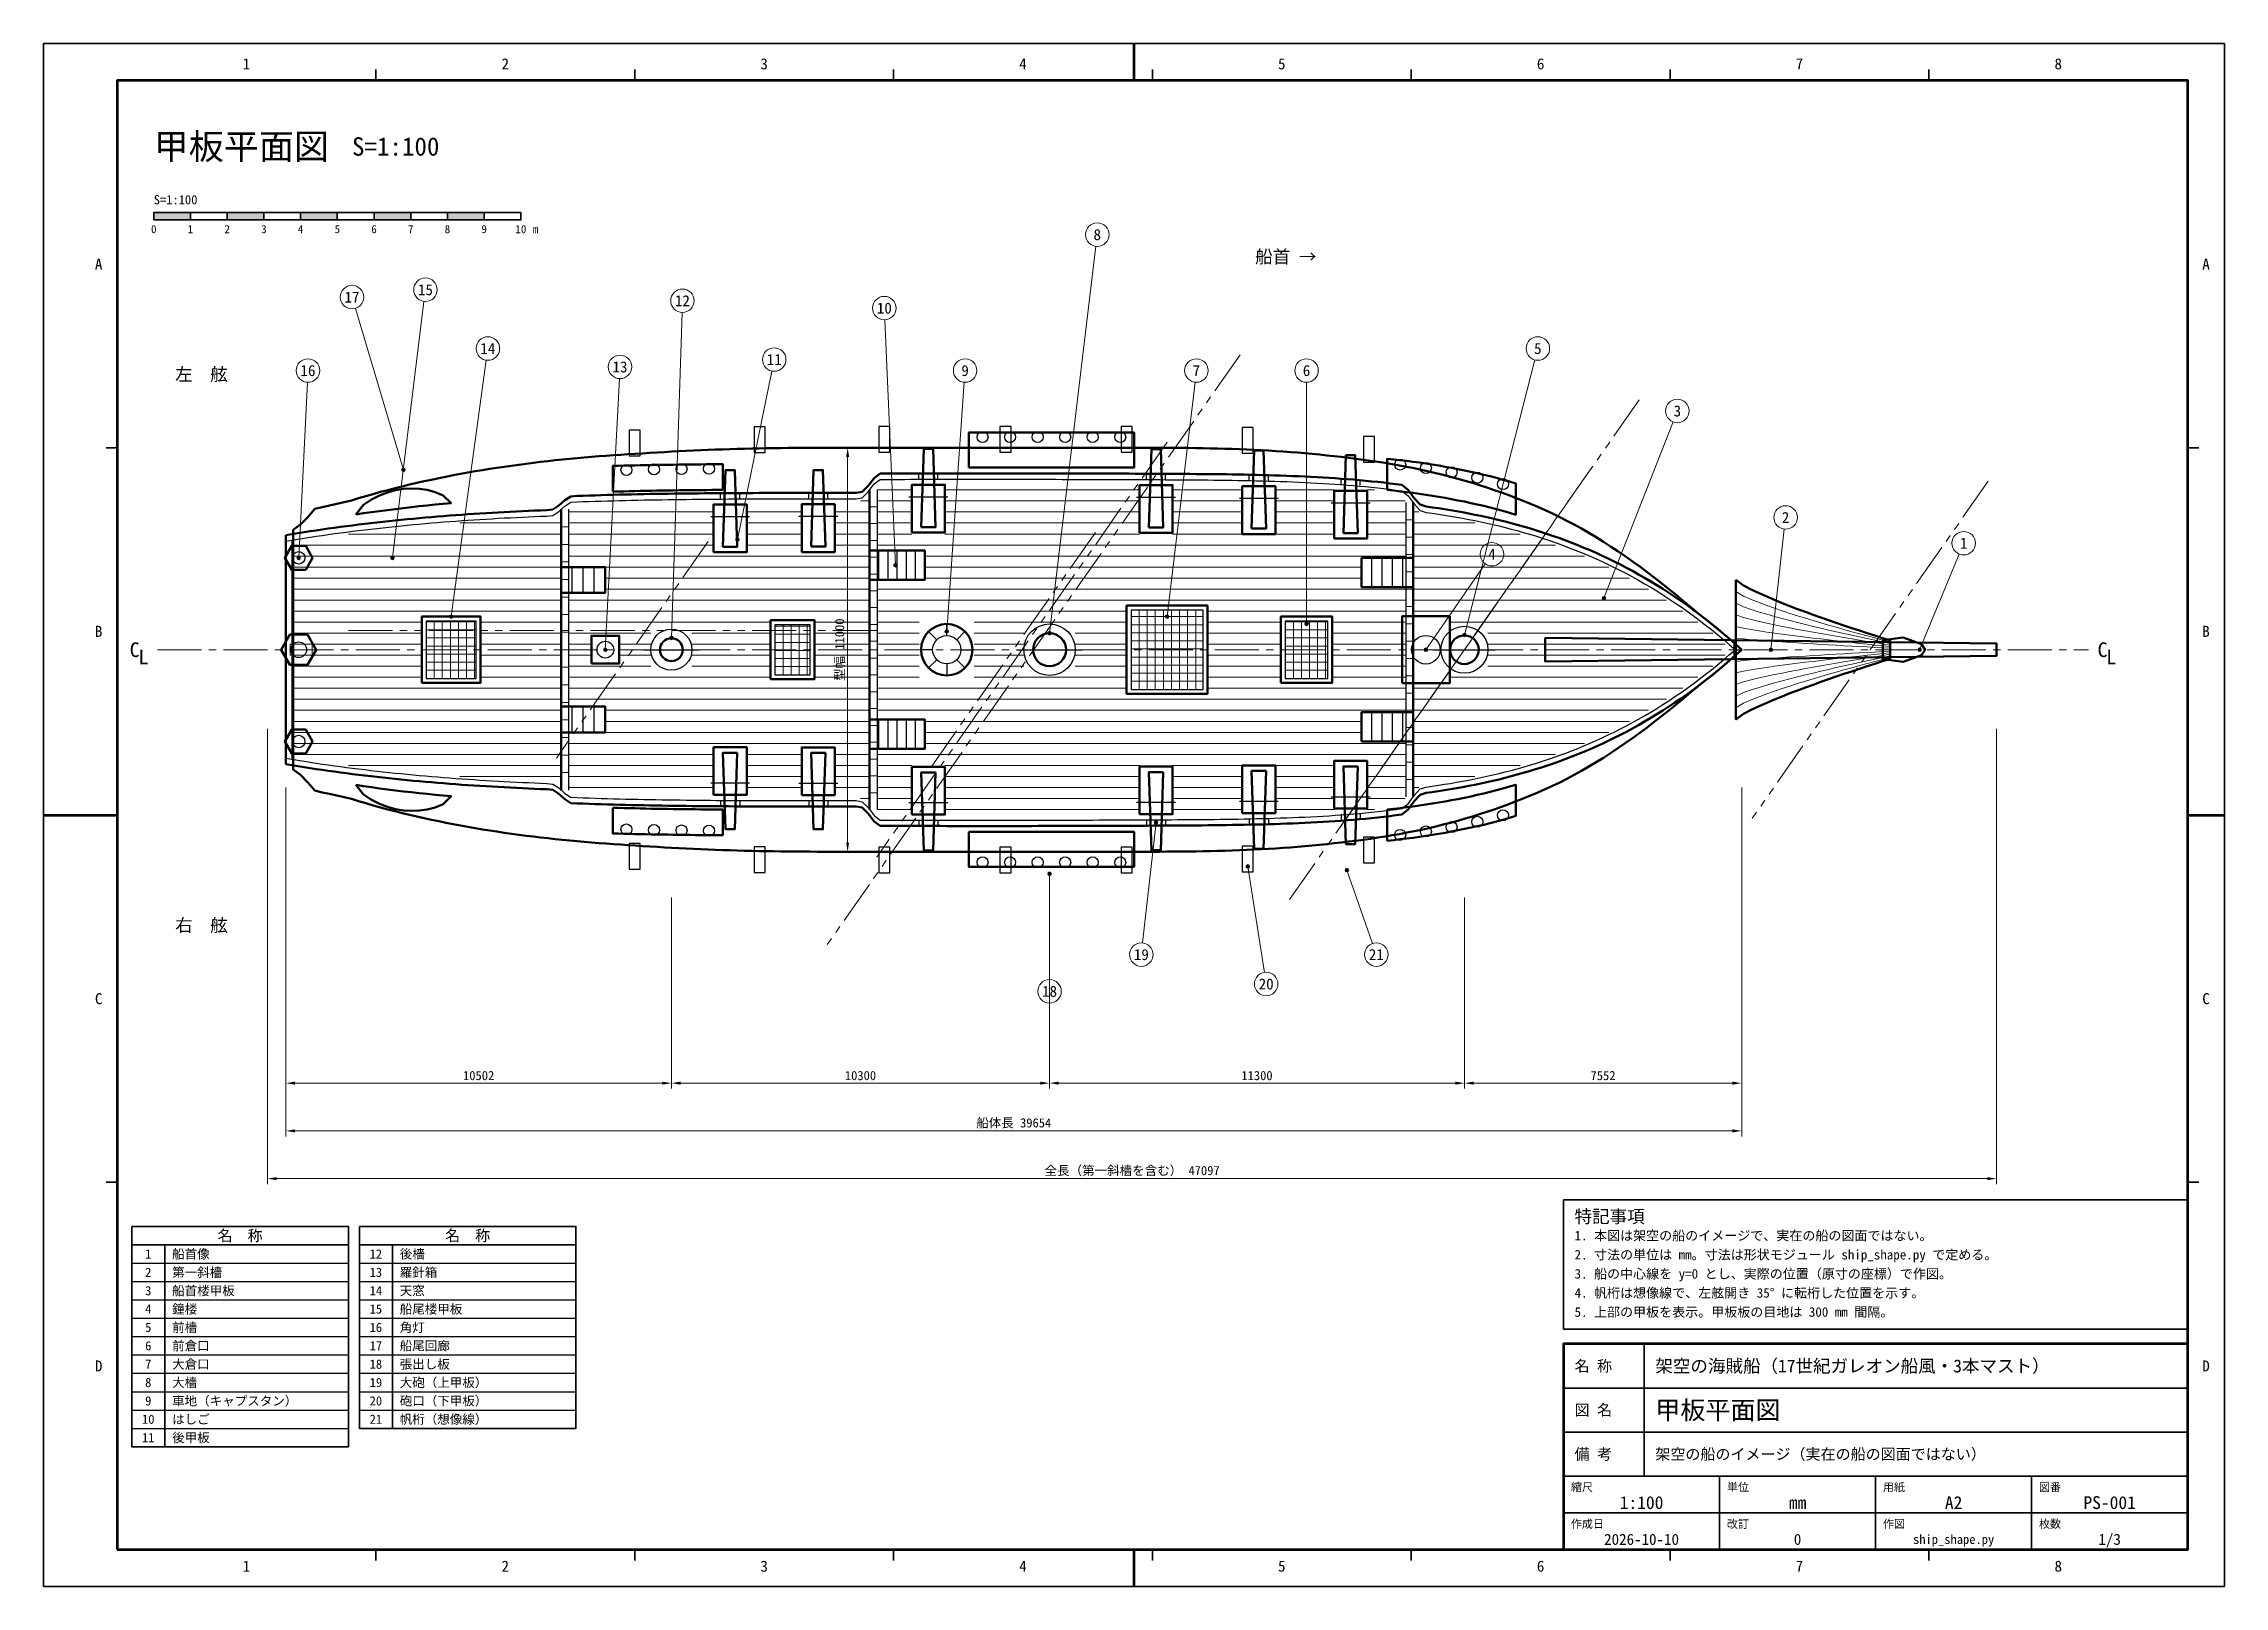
# Model space of a CAD drawing. Header units: millimetres. Extents: x -6900 to 52500, y -25500 to 16500.
import ezdxf
from ezdxf.enums import TextEntityAlignment as Align

# ---------------------------------------------------------------- set-up
doc = ezdxf.new("R2010")
doc.units = ezdxf.units.MM
doc.header["$LTSCALE"] = 100
for name, pattern in [('CL', [18, 12, -2, 2, -2]), ('HID', [4.5, 3, -1.5]), ('PHAN', [22, 12, -2, 2, -2, 2, -2])]:
    doc.linetypes.add(name, pattern=pattern)
for name, color, linetype, lineweight in [('かくれ線', 8, 'HID', 18), ('中心線', 1, 'CL', 18), ('外形', 7, 'Continuous', 50), ('寸法', 5, 'Continuous', 18), ('引出線', 7, 'Continuous', 18), ('想像線', 6, 'PHAN', 18), ('文字', 7, 'Continuous', 25), ('枠', 7, 'Continuous', 70), ('甲板板', 8, 'Continuous', 13), ('細部', 7, 'Continuous', 25), ('表題', 7, 'Continuous', 35)]:
    doc.layers.add(name, color=color, linetype=linetype, lineweight=lineweight)
doc.styles.add('JP', font='msgothic.ttc')
doc.dimstyles.new('JIS', dxfattribs={"dimscale": 100, "dimtxt": 2.5, "dimasz": 2.5, "dimexe": 1.5, "dimexo": 1.5, "dimgap": 0.8, "dimtad": 1, "dimdec": 0, "dimtxsty": 'JP', "dimcen": 2.5, "dimclrd": 5, "dimclre": 5, "dimclrt": 5, "dimazin": 3, "dimtfac": 1, "dimtmove": 0, "dimatfit": 3, "dimlwd": 18, "dimlwe": 18})

msp = doc.modelspace()

# ---------------------------------------------------------------- texts
at = {"layer": '文字', "style": 'JP'}
for s, height, p in [('1', 300, (-1375, 15950)), ('2', 300, (5675, 15950)), ('3', 300, (12725, 15950)), ('4', 300, (19775, 15950)), ('5', 300, (26825, 15950)), ('6', 300, (33875, 15950)), ('7', 300, (40925, 15950)), ('8', 300, (47975, 15950)), ('0', 220, (-3900, 11450)), ('1', 220, (-2900, 11450)), ('2', 220, (-1900, 11450)), ('3', 220, (-900, 11450)), ('4', 220, (100, 11450)), ('5', 220, (1100, 11450)), ('6', 220, (2100, 11450)), ('7', 220, (3100, 11450)), ('8', 220, (4100, 11450)), ('9', 220, (5100, 11450)), ('10', 220, (6100, 11450)), ('m', 220, (6500, 11450)), ('8', 300, (21800, 11300)), ('A', 300, (-5400, 10500)), ('A', 300, (52000, 10500)), ('17', 300, (1500, 9600)), ('15', 300, (3500, 9800)), ('12', 300, (10500, 9500)), ('10', 300, (16000, 9300)), ('14', 300, (5200, 8200)), ('5', 300, (33800, 8200)), ('左\u3000舷', 350, (-2600, 7500)), ('16', 300, (300, 7600)), ('13', 300, (8800, 7700)), ('11', 300, (13000, 7900)), ('9', 300, (18200, 7600)), ('7', 300, (24500, 7600)), ('6', 300, (27500, 7600)), ('3', 300, (37600, 6500)), ('2', 300, (40548.3, 3600)), ('1', 300, (45400, 2900)), ('4', 300, (32550, 2600)), ('B', 300, (-5400, 500)), ('B', 300, (52000, 500)), ('C', 400, (-4420, 0)), ('L', 400, (-4180, -200)), ('C', 400, (49180, 0)), ('L', 400, (49420, -200)), ('右\u3000舷', 350, (-2600, -7500)), ('19', 300, (23000, -8300)), ('21', 300, (29400, -8300)), ('C', 300, (-5400, -9500)), ('18', 300, (20500, -9300)), ('20', 300, (26400, -9100)), ('C', 300, (52000, -9500)), ('名\u3000称', 300, (-1550, -15950)), ('名\u3000称', 300, (4650, -15950)), ('1', 250, (-4050, -16450)), ('12', 250, (2150, -16450)), ('2', 250, (-4050, -16950)), ('13', 250, (2150, -16950)), ('3', 250, (-4050, -17450)), ('14', 250, (2150, -17450)), ('4', 250, (-4050, -17950)), ('5', 250, (-4050, -18450)), ('15', 250, (2150, -17950)), ('16', 250, (2150, -18450)), ('6', 250, (-4050, -18950)), ('17', 250, (2150, -18950)), ('D', 300, (-5400, -19500)), ('7', 250, (-4050, -19450)), ('18', 250, (2150, -19450)), ('D', 300, (52000, -19500)), ('8', 250, (-4050, -19950)), ('19', 250, (2150, -19950)), ('9', 250, (-4050, -20450)), ('20', 250, (2150, -20450)), ('10', 250, (-4050, -20950)), ('11', 250, (-4050, -21450)), ('21', 250, (2150, -20950)), ('1:100', 350, (36625, -23220)), ('mm', 350, (40875, -23220)), ('A2', 350, (45125, -23220)), ('PS-001', 350, (49375, -23220)), ('2026-10-10', 300, (36625, -24220)), ('0', 300, (40875, -24220)), ('ship_shape.py', 250, (45125, -24220)), ('1/3', 300, (49375, -24220)), ('1', 300, (-1375, -24950)), ('2', 300, (5675, -24950)), ('3', 300, (12725, -24950)), ('4', 300, (19775, -24950)), ('5', 300, (26825, -24950)), ('6', 300, (33875, -24950)), ('7', 300, (40925, -24950)), ('8', 300, (47975, -24950))]:
    msp.add_text(s, height=height, dxfattribs=at).set_placement(p, align=Align.MIDDLE_CENTER)
for s, height, p in [('甲板平面図', 700, (-3900, 13700)), ('S=1:100', 500, (1500, 13700)), ('S=1:100', 250, (-3900, 12250)), ('船首 →', 350, (26100, 10700)), ('特記事項', 350, (34800, -15430)), ('1. 本図は架空の船のイメージで、実在の船の図面ではない。', 260, (34800, -15950)), ('船首像', 250, (-3400, -16450)), ('後檣', 250, (2800, -16450)), ('2. 寸法の単位は mm。寸法は形状モジュール ship_shape.py で定める。', 260, (34800, -16470)), ('第一斜檣', 250, (-3400, -16950)), ('羅針箱', 250, (2800, -16950)), ('3. 船の中心線を y=0 とし、実際の位置（原寸の座標）で作図。', 260, (34800, -16990)), ('鐘楼', 250, (-3400, -17950)), ('船首楼甲板', 250, (-3400, -17450)), ('船尾楼甲板', 250, (2800, -17950)), ('天窓', 250, (2800, -17450)), ('4. 帆桁は想像線で、左舷開き 35° に転桁した位置を示す。', 260, (34800, -17510)), ('前檣', 250, (-3400, -18450)), ('角灯', 250, (2800, -18450)), ('5. 上部の甲板を表示。甲板板の目地は 300 mm 間隔。', 260, (34800, -18030)), ('前倉口', 250, (-3400, -18950)), ('船尾回廊', 250, (2800, -18950)), ('大倉口', 250, (-3400, -19450)), ('張出し板', 250, (2800, -19450)), ('名 称', 300, (34800, -19500)), ('架空の海賊船（17世紀ガレオン船風・3本マスト）', 350, (37000, -19500)), ('大檣', 250, (-3400, -19950)), ('大砲（上甲板）', 250, (2800, -19950)), ('車地（キャプスタン）', 250, (-3400, -20450)), ('はしご', 250, (-3400, -20950)), ('砲口（下甲板）', 250, (2800, -20450)), ('帆桁（想像線）', 250, (2800, -20950)), ('図 名', 300, (34800, -20700)), ('甲板平面図', 500, (37000, -20700)), ('後甲板', 250, (-3400, -21450)), ('備 考', 300, (34800, -21900)), ('架空の船のイメージ（実在の船の図面ではない）', 300, (37000, -21900)), ('縮尺', 220, (34700, -22800)), ('単位', 220, (38950, -22800)), ('用紙', 220, (43200, -22800)), ('図番', 220, (47450, -22800)), ('作成日', 220, (34700, -23800)), ('改訂', 220, (38950, -23800)), ('作図', 220, (43200, -23800)), ('枚数', 220, (47450, -23800))]:
    msp.add_text(s, height=height, dxfattribs=at).set_placement(p, align=Align.MIDDLE_LEFT)

# ---------------------------------------------------------------- dimensions: what is measured, and where the dimension line sits
at = {"layer": '寸法'}
msp.add_linear_dim(base=(15000, -5500), p1=(15000, -5500), p2=(15000, 5500), angle=90, text='型幅 <>', dimstyle='JIS', dxfattribs=at).render()
for base, p1, p2, text in [((-800, -14400), (-800, -2000), (46296.7, -2000), '全長（第一斜檣を含む） <>'), ((-302, -13100), (-302, -3600), (39352, -3600), '船体長 <>')]:
    msp.add_linear_dim(base=base, p1=p1, p2=p2, text=text, dimstyle='JIS', dxfattribs=at).render()
for base, p1, p2 in [((-302, -11800), (-302, -6600), (10200, -6600)), ((10200, -11800), (10200, -6600), (20500, -6600)), ((20500, -11800), (20500, -6600), (31800, -6600)), ((31800, -11800), (31800, -6600), (39352, -6600))]:
    msp.add_linear_dim(base=base, p1=p1, p2=p2, dimstyle='JIS', dxfattribs=at).render()

# ---------------------------------------------------------------- hatches: boundary and pattern name
at = {"layer": '引出線'}
h = msp.add_hatch(color=7, dxfattribs=at)
h.dxf.hatch_style = 1
h.paths.add_polyline_path([(2950, 4900), (2943.3, 4925), (2925, 4943.3), (2900, 4950), (2875, 4943.3), (2856.7, 4925), (2850, 4900), (2856.7, 4875), (2875, 4856.7), (2900, 4850), (2925, 4856.7), (2943.3, 4875)])
h = msp.add_hatch(color=7, dxfattribs=at)
h.dxf.hatch_style = 1
h.paths.add_polyline_path([(12050, 3000), (12043.3, 3025), (12025, 3043.3), (12000, 3050), (11975, 3043.3), (11956.7, 3025), (11950, 3000), (11956.7, 2975), (11975, 2956.7), (12000, 2950), (12025, 2956.7), (12043.3, 2975)])
h = msp.add_hatch(color=7, dxfattribs=at)
h.dxf.hatch_style = 1
h.paths.add_polyline_path([(98, 2500), (91.3, 2525), (73, 2543.3), (48, 2550), (23, 2543.3), (4.7, 2525), (-2, 2500), (4.7, 2475), (23, 2456.7), (48, 2450), (73, 2456.7), (91.3, 2475)])
h = msp.add_hatch(color=7, dxfattribs=at)
h.dxf.hatch_style = 1
h.paths.add_polyline_path([(2650, 2500), (2643.3, 2525), (2625, 2543.3), (2600, 2550), (2575, 2543.3), (2556.7, 2525), (2550, 2500), (2556.7, 2475), (2575, 2456.7), (2600, 2450), (2625, 2456.7), (2643.3, 2475)])
h = msp.add_hatch(color=7, dxfattribs=at)
h.dxf.hatch_style = 1
h.paths.add_polyline_path([(16350, 2300), (16343.3, 2325), (16325, 2343.3), (16300, 2350), (16275, 2343.3), (16256.7, 2325), (16250, 2300), (16256.7, 2275), (16275, 2256.7), (16300, 2250), (16325, 2256.7), (16343.3, 2275)])
h = msp.add_hatch(color=7, dxfattribs=at)
h.dxf.hatch_style = 1
h.paths.add_polyline_path([(35650, 1400), (35643.3, 1425), (35625, 1443.3), (35600, 1450), (35575, 1443.3), (35556.7, 1425), (35550, 1400), (35556.7, 1375), (35575, 1356.7), (35600, 1350), (35625, 1356.7), (35643.3, 1375)])
h = msp.add_hatch(color=7, dxfattribs=at)
h.dxf.hatch_style = 1
h.paths.add_polyline_path([(4250, 900), (4243.3, 925), (4225, 943.3), (4200, 950), (4175, 943.3), (4156.7, 925), (4150, 900), (4156.7, 875), (4175, 856.7), (4200, 850), (4225, 856.7), (4243.3, 875)])
h = msp.add_hatch(color=7, dxfattribs=at)
h.dxf.hatch_style = 1
h.paths.add_polyline_path([(23750, 900), (23743.3, 925), (23725, 943.3), (23700, 950), (23675, 943.3), (23656.7, 925), (23650, 900), (23656.7, 875), (23675, 856.7), (23700, 850), (23725, 856.7), (23743.3, 875)])
h = msp.add_hatch(color=7, dxfattribs=at)
h.dxf.hatch_style = 1
h.paths.add_polyline_path([(27550, 700), (27543.3, 725), (27525, 743.3), (27500, 750), (27475, 743.3), (27456.7, 725), (27450, 700), (27456.7, 675), (27475, 656.7), (27500, 650), (27525, 656.7), (27543.3, 675)])
h = msp.add_hatch(color=7, dxfattribs=at)
h.dxf.hatch_style = 1
h.paths.add_polyline_path([(8450, 0), (8443.3, 25), (8425, 43.3), (8400, 50), (8375, 43.3), (8356.7, 25), (8350, 0), (8356.7, -25), (8375, -43.3), (8400, -50), (8425, -43.3), (8443.3, -25)])
h = msp.add_hatch(color=7, dxfattribs=at)
h.dxf.hatch_style = 1
h.paths.add_polyline_path([(10250, 320), (10243.3, 345), (10225, 363.3), (10200, 370), (10175, 363.3), (10156.7, 345), (10150, 320), (10156.7, 295), (10175, 276.7), (10200, 270), (10225, 276.7), (10243.3, 295)])
h = msp.add_hatch(color=7, dxfattribs=at)
h.dxf.hatch_style = 1
h.paths.add_polyline_path([(17750, 500), (17743.3, 525), (17725, 543.3), (17700, 550), (17675, 543.3), (17656.7, 525), (17650, 500), (17656.7, 475), (17675, 456.7), (17700, 450), (17725, 456.7), (17743.3, 475)])
h = msp.add_hatch(color=7, dxfattribs=at)
h.dxf.hatch_style = 1
h.paths.add_polyline_path([(20550, 450), (20543.3, 475), (20525, 493.3), (20500, 500), (20475, 493.3), (20456.7, 475), (20450, 450), (20456.7, 425), (20475, 406.7), (20500, 400), (20525, 406.7), (20543.3, 425)])
h = msp.add_hatch(color=7, dxfattribs=at)
h.dxf.hatch_style = 1
h.paths.add_polyline_path([(30800, 0), (30793.3, 25), (30775, 43.3), (30750, 50), (30725, 43.3), (30706.7, 25), (30700, 0), (30706.7, -25), (30725, -43.3), (30750, -50), (30775, -43.3), (30793.3, -25)])
h = msp.add_hatch(color=7, dxfattribs=at)
h.dxf.hatch_style = 1
h.paths.add_polyline_path([(31850, 400), (31843.3, 425), (31825, 443.3), (31800, 450), (31775, 443.3), (31756.7, 425), (31750, 400), (31756.7, 375), (31775, 356.7), (31800, 350), (31825, 356.7), (31843.3, 375)])
h = msp.add_hatch(color=7, dxfattribs=at)
h.dxf.hatch_style = 1
h.paths.add_polyline_path([(40198.3, 0), (40191.6, 25), (40173.3, 43.3), (40148.3, 50), (40123.3, 43.3), (40105, 25), (40098.3, 0), (40105, -25), (40123.3, -43.3), (40148.3, -50), (40173.3, -43.3), (40191.6, -25)])
h = msp.add_hatch(color=7, dxfattribs=at)
h.dxf.hatch_style = 1
h.paths.add_polyline_path([(44250, 0), (44243.3, 25), (44225, 43.3), (44200, 50), (44175, 43.3), (44156.7, 25), (44150, 0), (44156.7, -25), (44175, -43.3), (44200, -50), (44225, -43.3), (44243.3, -25)])
h = msp.add_hatch(color=7, dxfattribs=at)
h.dxf.hatch_style = 1
h.paths.add_polyline_path([(23450, -4700), (23443.3, -4675), (23425, -4656.7), (23400, -4650), (23375, -4656.7), (23356.7, -4675), (23350, -4700), (23356.7, -4725), (23375, -4743.3), (23400, -4750), (23425, -4743.3), (23443.3, -4725)])
h = msp.add_hatch(color=7, dxfattribs=at)
h.dxf.hatch_style = 1
h.paths.add_polyline_path([(25950, -5900), (25943.3, -5875), (25925, -5856.7), (25900, -5850), (25875, -5856.7), (25856.7, -5875), (25850, -5900), (25856.7, -5925), (25875, -5943.3), (25900, -5950), (25925, -5943.3), (25943.3, -5925)])
h = msp.add_hatch(color=7, dxfattribs=at)
h.dxf.hatch_style = 1
h.paths.add_polyline_path([(20550, -6100), (20543.3, -6075), (20525, -6056.7), (20500, -6050), (20475, -6056.7), (20456.7, -6075), (20450, -6100), (20456.7, -6125), (20475, -6143.3), (20500, -6150), (20525, -6143.3), (20543.3, -6125)])
h = msp.add_hatch(color=7, dxfattribs=at)
h.dxf.hatch_style = 1
h.paths.add_polyline_path([(28650, -6000), (28643.3, -5975), (28625, -5956.7), (28600, -5950), (28575, -5956.7), (28556.7, -5975), (28550, -6000), (28556.7, -6025), (28575, -6043.3), (28600, -6050), (28625, -6043.3), (28643.3, -6025)])
at = {"layer": '表題'}
h = msp.add_hatch(color=7, dxfattribs=at)
h.dxf.hatch_style = 1
h.paths.add_polyline_path([(-3900, 11700), (-2900, 11700), (-2900, 11900), (-3900, 11900)])
h = msp.add_hatch(color=7, dxfattribs=at)
h.dxf.hatch_style = 1
h.paths.add_polyline_path([(-1900, 11700), (-900, 11700), (-900, 11900), (-1900, 11900)])
h = msp.add_hatch(color=7, dxfattribs=at)
h.dxf.hatch_style = 1
h.paths.add_polyline_path([(100, 11700), (1100, 11700), (1100, 11900), (100, 11900)])
h = msp.add_hatch(color=7, dxfattribs=at)
h.dxf.hatch_style = 1
h.paths.add_polyline_path([(2100, 11700), (3100, 11700), (3100, 11900), (2100, 11900)])
h = msp.add_hatch(color=7, dxfattribs=at)
h.dxf.hatch_style = 1
h.paths.add_polyline_path([(4100, 11700), (5100, 11700), (5100, 11900), (4100, 11900)])

# ---------------------------------------------------------------- linework, layer by layer
at = {"layer": 'かくれ線'}
msp.add_lwpolyline([(-188, -150), (412, -150), (412, 150), (-188, 150)], close=True, dxfattribs=at)
at = {"layer": '中心線'}
msp.add_line((-3800, 0), (48800, 0), dxfattribs=at)
at = {"layer": '外形'}
for p, q in [((15600, 4349.9), (15600, -4349.9)), ((7200, 3823.6), (7200, -3823.6)), ((30400, 4007.6), (30400, -4007.6)), ((-302, 3116.7), (-302, -3116.7))]:
    msp.add_line(p, q, dxfattribs=at)
for points in [[(-103.7, 3259.6), (94.5, 3410.1), (292.8, 3610.8), (491.1, 3834.9), (689.4, 3884), (887.6, 3927.8), (1085.9, 3971.4), (1284.2, 4013.9), (1482.4, 4063), (1680.7, 4123.7), (1879, 4182.3), (2077.2, 4239), (2275.5, 4293.8), (2473.8, 4346.7), (2672.1, 4397.7), (2870.3, 4446.9), (3068.6, 4494.3), (3266.9, 4540.6), (3465.1, 4585.7), (3663.4, 4629.1), (3861.7, 4670.8), (4059.9, 4710.9), (4258.2, 4749.4), (4456.5, 4786.3), (4654.8, 4821.8), (4853, 4856.8), (5051.3, 4890.3), (5249.6, 4922.4), (5447.8, 4953), (5646.1, 4982.2), (5844.4, 5010), (6042.6, 5037.3), (6240.9, 5063.5), (6439.2, 5088.5), (6637.4, 5112.1), (6835.7, 5134.6), (7034, 5155.8), (7232.3, 5176.6), (7430.5, 5196.4), (7628.8, 5215.1), (7827.1, 5232.7), (8025.3, 5249.3), (8223.6, 5264.8), (8421.9, 5279.4), (8620.1, 5293.7), (8818.4, 5307.2), (9016.7, 5320.7), (9215, 5333.5), (9413.2, 5346), (9611.5, 5358.1), (9809.8, 5369.6), (10008, 5381), (10206.3, 5391.7), (10404.6, 5402.2), (10602.9, 5412), (10801.1, 5421.5), (10999.4, 5430.3), (11197.7, 5438.8), (11395.9, 5446.4), (11594.2, 5453.8), (11792.5, 5460.5), (11990.7, 5466.5), (12189, 5472.1), (12387.3, 5477.1), (12585.5, 5481.3), (12783.8, 5485.2), (12982.1, 5488.5), (13180.4, 5491.4), (13378.6, 5493.7), (13576.9, 5495.5), (13775.2, 5497), (13973.4, 5498), (14171.7, 5498.8), (14370, 5499.3), (14568.2, 5499.6), (14766.5, 5499.8), (14964.8, 5499.8), (15163.1, 5499.8), (15361.3, 5499.8), (15559.6, 5499.8), (15757.9, 5499.8), (15956.1, 5499.8), (16154.4, 5499.8), (16352.7, 5499.8), (16551, 5499.8), (16749.2, 5499.8), (16947.5, 5499.8), (17145.8, 5499.8), (17344, 5499.8), (17542.3, 5499.8), (17740.6, 5499.8), (17938.8, 5499.8), (18137.1, 5499.8), (18335.4, 5499.8), (18533.7, 5499.8), (18731.9, 5499.8), (18930.2, 5499.8), (19128.5, 5499.8), (19326.7, 5499.8), (19525, 5499.8), (19723.3, 5499.8), (19921.5, 5499.8), (20119.8, 5499.8), (20318.1, 5499.8), (20516.3, 5499.8), (20714.6, 5499.8), (20912.9, 5499.8), (21111.2, 5499.8), (21309.4, 5499.8), (21507.7, 5499.8), (21706, 5499.8), (21904.2, 5499.8), (22102.5, 5499.8), (22300.8, 5499.8), (22499, 5499.8), (22697.3, 5499.8), (22895.6, 5499.7), (23093.9, 5499.6), (23292.1, 5499.2), (23490.4, 5498.6), (23688.7, 5497.7), (23886.9, 5496.4), (24085.2, 5494.6), (24283.5, 5492.3), (24481.8, 5489.5), (24680, 5486), (24878.3, 5481.8), (25076.6, 5477.1), (25274.8, 5471.6), (25473.1, 5465.2), (25671.4, 5457.8), (25869.6, 5449.8), (26067.9, 5440.8), (26266.2, 5430.7), (26464.5, 5419.7), (26662.7, 5407.7), (26861, 5394.4), (27059.3, 5380.3), (27257.5, 5364.8), (27455.8, 5348.5), (27654.1, 5330.6), (27852.3, 5311.9), (28050.6, 5291.7), (28248.9, 5270.4), (28447.2, 5247.9), (28645.4, 5224.1), (28843.7, 5199.1), (29042, 5172.9), (29240.2, 5145.5), (29438.5, 5116.5), (29636.8, 5085.8), (29835, 5052.9), (30033.3, 5017.8), (30231.6, 4980.4), (30429.8, 4941.4), (30628.1, 4900), (30826.4, 4856.1), (31024.7, 4809.6), (31222.9, 4761), (31421.2, 4710), (31619.5, 4656), (31817.7, 4599.6), (32016, 4540.6), (32214.3, 4478.6), (32412.5, 4414.2), (32610.8, 4346.7), (32809.1, 4276.7), (33007.4, 4203.5), (33205.6, 4127.9), (33403.9, 4049.4), (33602.2, 3968.8), (33800.4, 3885.5), (33998.7, 3798.3), (34197, 3706.8), (34395.2, 3611.2), (34593.5, 3511.1), (34791.8, 3406.6), (34990.1, 3297.4), (35188.3, 3183.5), (35386.6, 3064.8), (35584.9, 2941), (35783.1, 2812.1), (35981.4, 2680.1), (36179.7, 2544.5), (36377.9, 2404.9), (36576.2, 2261.4), (36774.5, 2114.2), (36972.8, 1963.3), (37171, 1808.9), (37369.3, 1650.9), (37567.6, 1489.6), (37765.8, 1324.7), (37964.1, 1155.9), (38162.4, 989.3), (38360.7, 837), (38558.9, 679.6), (38757.2, 516.9), (38955.5, 348.9), (39153.7, 175.4), (39153.7, -175.4), (38955.5, -348.9), (38757.2, -516.9), (38558.9, -679.6), (38360.7, -837), (38162.4, -989.3), (37964.1, -1155.9), (37765.8, -1324.7), (37567.6, -1489.6), (37369.3, -1650.9), (37171, -1808.9), (36972.8, -1963.3), (36774.5, -2114.2), (36576.2, -2261.4), (36377.9, -2404.9), (36179.7, -2544.5), (35981.4, -2680.1), (35783.1, -2812.1), (35584.9, -2941), (35386.6, -3064.8), (35188.3, -3183.5), (34990.1, -3297.4), (34791.8, -3406.6), (34593.5, -3511.1), (34395.2, -3611.2), (34197, -3706.8), (33998.7, -3798.3), (33800.4, -3885.5), (33602.2, -3968.8), (33403.9, -4049.4), (33205.6, -4127.9), (33007.4, -4203.5), (32809.1, -4276.7), (32610.8, -4346.7), (32412.5, -4414.2), (32214.3, -4478.6), (32016, -4540.6), (31817.7, -4599.6), (31619.5, -4656), (31421.2, -4710), (31222.9, -4761), (31024.7, -4809.6), (30826.4, -4856.1), (30628.1, -4900), (30429.8, -4941.4), (30231.6, -4980.4), (30033.3, -5017.8), (29835, -5052.9), (29636.8, -5085.8), (29438.5, -5116.5), (29240.2, -5145.5), (29042, -5172.9), (28843.7, -5199.1), (28645.4, -5224.1), (28447.2, -5247.9), (28248.9, -5270.4), (28050.6, -5291.7), (27852.3, -5311.9), (27654.1, -5330.6), (27455.8, -5348.5), (27257.5, -5364.8), (27059.3, -5380.3), (26861, -5394.4), (26662.7, -5407.7), (26464.5, -5419.7), (26266.2, -5430.7), (26067.9, -5440.8), (25869.6, -5449.8), (25671.4, -5457.8), (25473.1, -5465.2), (25274.8, -5471.6), (25076.6, -5477.1), (24878.3, -5481.8), (24680, -5486), (24481.8, -5489.5), (24283.5, -5492.3), (24085.2, -5494.6), (23886.9, -5496.4), (23688.7, -5497.7), (23490.4, -5498.6), (23292.1, -5499.2), (23093.9, -5499.6), (22895.6, -5499.7), (22697.3, -5499.8), (22499, -5499.8), (22300.8, -5499.8), (22102.5, -5499.8), (21904.2, -5499.8), (21706, -5499.8), (21507.7, -5499.8), (21309.4, -5499.8), (21111.2, -5499.8), (20912.9, -5499.8), (20714.6, -5499.8), (20516.3, -5499.8), (20318.1, -5499.8), (20119.8, -5499.8), (19921.5, -5499.8), (19723.3, -5499.8), (19525, -5499.8), (19326.7, -5499.8), (19128.5, -5499.8), (18930.2, -5499.8), (18731.9, -5499.8), (18533.7, -5499.8), (18335.4, -5499.8), (18137.1, -5499.8), (17938.8, -5499.8), (17740.6, -5499.8), (17542.3, -5499.8), (17344, -5499.8), (17145.8, -5499.8), (16947.5, -5499.8), (16749.2, -5499.8), (16551, -5499.8), (16352.7, -5499.8), (16154.4, -5499.8), (15956.1, -5499.8), (15757.9, -5499.8), (15559.6, -5499.8), (15361.3, -5499.8), (15163.1, -5499.8), (14964.8, -5499.8), (14766.5, -5499.8), (14568.2, -5499.6), (14370, -5499.3), (14171.7, -5498.8), (13973.4, -5498), (13775.2, -5497), (13576.9, -5495.5), (13378.6, -5493.7), (13180.4, -5491.4), (12982.1, -5488.5), (12783.8, -5485.2), (12585.5, -5481.3), (12387.3, -5477.1), (12189, -5472.1), (11990.7, -5466.5), (11792.5, -5460.5), (11594.2, -5453.8), (11395.9, -5446.4), (11197.7, -5438.8), (10999.4, -5430.3), (10801.1, -5421.5), (10602.9, -5412), (10404.6, -5402.2), (10206.3, -5391.7), (10008, -5381), (9809.8, -5369.6), (9611.5, -5358.1), (9413.2, -5346), (9215, -5333.5), (9016.7, -5320.7), (8818.4, -5307.2), (8620.1, -5293.7), (8421.9, -5279.4), (8223.6, -5264.8), (8025.3, -5249.3), (7827.1, -5232.7), (7628.8, -5215.1), (7430.5, -5196.4), (7232.3, -5176.6), (7034, -5155.8), (6835.7, -5134.6), (6637.4, -5112.1), (6439.2, -5088.5), (6240.9, -5063.5), (6042.6, -5037.3), (5844.4, -5010), (5646.1, -4982.2), (5447.8, -4953), (5249.6, -4922.4), (5051.3, -4890.3), (4853, -4856.8), (4654.8, -4821.8), (4456.5, -4786.3), (4258.2, -4749.4), (4059.9, -4710.9), (3861.7, -4670.8), (3663.4, -4629.1), (3465.1, -4585.7), (3266.9, -4540.6), (3068.6, -4494.3), (2870.3, -4446.9), (2672.1, -4397.7), (2473.8, -4346.7), (2275.5, -4293.8), (2077.2, -4239), (1879, -4182.3), (1680.7, -4123.7), (1482.4, -4063), (1284.2, -4013.9), (1085.9, -3971.4), (887.6, -3927.8), (689.4, -3884), (491.1, -3834.9), (292.8, -3610.8), (94.5, -3410.1), (-103.7, -3259.6)], [(17004.5, 3339), (17072.5, 5468.3), (17327.5, 5468.3), (17395.5, 3339)], [(18300, 4960.3), (18525, 4960.3), (18750, 4960.3), (18975, 4960.3), (19200, 4960.3), (19425, 4960.3), (19650, 4960.3), (19875, 4960.3), (20100, 4960.3), (20325, 4960.3), (20550, 4960.3), (20775, 4960.3), (21000, 4960.3), (21225, 4960.3), (21450, 4960.3), (21675, 4960.3), (21900, 4960.3), (22125, 4960.3), (22350, 4960.3), (22575, 4960.3), (22800, 4960.3), (22800, 5910.3), (22575, 5910.3), (22350, 5910.3), (22125, 5910.3), (21900, 5910.3), (21675, 5910.3), (21450, 5910.3), (21225, 5910.3), (21000, 5910.3), (20775, 5910.3), (20550, 5910.3), (20325, 5910.3), (20100, 5910.3), (19875, 5910.3), (19650, 5910.3), (19425, 5910.3), (19200, 5910.3), (18975, 5910.3), (18750, 5910.3), (18525, 5910.3), (18300, 5910.3)], [(23204.5, 3329.9), (23272.5, 5458), (23527.5, 5458), (23595.5, 3329.9)], [(26004.5, 3297.9), (26072.5, 5423), (26327.5, 5423), (26395.5, 3297.9)], [(8600, 4303.4), (8750, 4307.5), (8900, 4311.4), (9050, 4315.1), (9200, 4318.5), (9350, 4321.8), (9500, 4324.9), (9650, 4327.8), (9800, 4330.5), (9950, 4333), (10100, 4335.4), (10250, 4337.6), (10400, 4339.7), (10550, 4341.6), (10700, 4343.4), (10850, 4345), (11000, 4346.5), (11150, 4347.9), (11300, 4349.2), (11450, 4350.3), (11600, 4351.4), (11600, 5051.4), (11450, 5050.3), (11300, 5049.2), (11150, 5047.9), (11000, 5046.5), (10850, 5045), (10700, 5043.4), (10550, 5041.6), (10400, 5039.7), (10250, 5037.6), (10100, 5035.4), (9950, 5033), (9800, 5030.5), (9650, 5027.8), (9500, 5024.9), (9350, 5021.8), (9200, 5018.5), (9050, 5015.1), (8900, 5011.4), (8750, 5007.5), (8600, 5003.4)], [(11604.5, 2803.4), (11672.5, 4884), (11927.5, 4884), (11995.5, 2803.4)], [(14004.5, 2808.7), (14072.5, 4889.7), (14327.5, 4889.7), (14395.5, 2808.7)], [(28504.5, 3176.1), (28572.5, 5293.4), (28827.5, 5293.4), (28895.5, 3176.1)], [(29700, 4350.2), (29875, 4331.5), (30050, 4311.5), (30225, 4290.2), (30400, 4267.6), (30575, 4243.5), (30750, 4218), (30925, 4190.9), (31100, 4162.3), (31275, 4132.1), (31450, 4100.2), (31625, 4066.5), (31800, 4031.1), (31975, 3993.8), (32150, 3954.5), (32325, 3913.3), (32500, 3870.1), (32675, 3824.8), (32850, 3777.3), (33025, 3727.6), (33200, 3675.7), (33200, 4525.7), (33025, 4577.6), (32850, 4627.3), (32675, 4674.8), (32500, 4720.1), (32325, 4763.3), (32150, 4804.5), (31975, 4843.8), (31800, 4881.1), (31625, 4916.5), (31450, 4950.2), (31275, 4982.1), (31100, 5012.3), (30925, 5040.9), (30750, 5068), (30575, 5093.5), (30400, 5117.6), (30225, 5140.2), (30050, 5161.5), (29875, 5181.5), (29700, 5200.2)], [(1600, 3682.8), (1816.7, 3714.5), (2033.3, 3745), (2250, 3774.4), (2466.7, 3802.6), (2683.3, 3829.7), (2900, 3855.8), (3116.7, 3880.8), (3333.3, 3904.8), (3550, 3927.7), (3766.7, 3949.7), (3983.3, 3970.8), (4200, 3990.9), (4200, 3990.9), (3983.3, 4201.9), (3766.7, 4292.8), (3550, 4350.1), (3333.3, 4381.8), (3116.7, 4390.1), (2900, 4375.8), (2683.3, 4339), (2466.7, 4279.6), (2250, 4196.7), (2033.3, 4088.1), (1816.7, 3945.6), (1600, 3682.8)], [(16750, 3189), (17650, 3189), (17650, 4489), (16750, 4489)], [(22950, 3179.9), (23850, 3179.9), (23850, 4479.9), (22950, 4479.9)], [(25750, 3147.9), (26650, 3147.9), (26650, 4447.9), (25750, 4447.9)], [(28250, 3026.1), (29150, 3026.1), (29150, 4326.1), (28250, 4326.1)], [(11350, 2653.4), (12250, 2653.4), (12250, 3953.4), (11350, 3953.4)], [(13750, 2658.7), (14650, 2658.7), (14650, 3958.7), (13750, 3958.7)], [(428, 2500), (238, 2829.1), (-142, 2829.1), (-332, 2500), (-142, 2170.9), (238, 2170.9)], [(15600, 1900), (17100, 1900), (17100, 2700), (15600, 2700)], [(29000, 1700), (30400, 1700), (30400, 2500), (29000, 2500)], [(7200, 1550), (8400, 1550), (8400, 2250), (7200, 2250)], [(39194.3, 1900), (39404.6, 1749.8), (39614.9, 1638.5), (39825.2, 1538.3), (40035.5, 1444.7), (40245.8, 1355.7), (40456, 1270.2), (40666.3, 1187.6), (40876.6, 1107.3), (41086.9, 1028.9), (41297.2, 952.3), (41507.5, 877.2), (41717.7, 803.5), (41928, 731), (42138.3, 659.6), (42348.6, 589.2), (42558.9, 519.8), (42769.2, 451.2), (42979.4, 383.4), (43189.7, 316.3), (43400, 250), (43400, -250), (43189.7, -316.3), (42979.4, -383.4), (42769.2, -451.2), (42558.9, -519.8), (42348.6, -589.2), (42138.3, -659.6), (41928, -731), (41717.7, -803.5), (41507.5, -877.2), (41297.2, -952.3), (41086.9, -1028.9), (40876.6, -1107.3), (40666.3, -1187.6), (40456, -1270.2), (40245.8, -1355.7), (40035.5, -1444.7), (39825.2, -1538.3), (39614.9, -1638.5), (39404.6, -1749.8), (39194.3, -1900)], [(22600, -1200), (24800, -1200), (24800, 1200), (22600, 1200)], [(3400, -900), (5000, -900), (5000, 900), (3400, 900)], [(12900, -800), (14100, -800), (14100, 800), (12900, 800)], [(26800, -900), (28200, -900), (28200, 900), (26800, 900)], [(30100, -910), (31400, -910), (31400, 910), (30100, 910)], [(523, 0), (285.5, 411.4), (-189.5, 411.4), (-427, 0), (-189.5, -411.4), (285.5, -411.4)], [(8020, -380), (8780, -380), (8780, 380), (8020, 380)], [(34000, 325), (46296.7, 165), (46296.7, -165), (34000, -325)], [(43200, 260), (43750, 330), (44250, 150), (44350, 0), (44250, -150), (43750, -330), (43200, -260)], [(7200, -2250), (8400, -2250), (8400, -1550), (7200, -1550)], [(29000, -2500), (30400, -2500), (30400, -1700), (29000, -1700)], [(428, -2500), (238, -2170.9), (-142, -2170.9), (-332, -2500), (-142, -2829.1), (238, -2829.1)], [(15600, -2700), (17100, -2700), (17100, -1900), (15600, -1900)], [(11350, -3953.4), (12250, -3953.4), (12250, -2653.4), (11350, -2653.4)], [(11995.5, -2803.4), (11927.5, -4884), (11672.5, -4884), (11604.5, -2803.4)], [(13750, -3958.7), (14650, -3958.7), (14650, -2658.7), (13750, -2658.7)], [(14395.5, -2808.7), (14327.5, -4889.7), (14072.5, -4889.7), (14004.5, -2808.7)], [(16750, -4489), (17650, -4489), (17650, -3189), (16750, -3189)], [(17395.5, -3339), (17327.5, -5468.3), (17072.5, -5468.3), (17004.5, -3339)], [(22950, -4479.9), (23850, -4479.9), (23850, -3179.9), (22950, -3179.9)], [(23595.5, -3329.9), (23527.5, -5458), (23272.5, -5458), (23204.5, -3329.9)], [(25750, -4447.9), (26650, -4447.9), (26650, -3147.9), (25750, -3147.9)], [(26395.5, -3297.9), (26327.5, -5423), (26072.5, -5423), (26004.5, -3297.9)], [(28250, -4326.1), (29150, -4326.1), (29150, -3026.1), (28250, -3026.1)], [(28895.5, -3176.1), (28827.5, -5293.4), (28572.5, -5293.4), (28504.5, -3176.1)], [(1600, -3682.8), (1816.7, -3714.5), (2033.3, -3745), (2250, -3774.4), (2466.7, -3802.6), (2683.3, -3829.7), (2900, -3855.8), (3116.7, -3880.8), (3333.3, -3904.8), (3550, -3927.7), (3766.7, -3949.7), (3983.3, -3970.8), (4200, -3990.9), (4200, -3990.9), (3983.3, -4201.9), (3766.7, -4292.8), (3550, -4350.1), (3333.3, -4381.8), (3116.7, -4390.1), (2900, -4375.8), (2683.3, -4339), (2466.7, -4279.6), (2250, -4196.7), (2033.3, -4088.1), (1816.7, -3945.6), (1600, -3682.8)], [(29700, -4350.2), (29875, -4331.5), (30050, -4311.5), (30225, -4290.2), (30400, -4267.6), (30575, -4243.5), (30750, -4218), (30925, -4190.9), (31100, -4162.3), (31275, -4132.1), (31450, -4100.2), (31625, -4066.5), (31800, -4031.1), (31975, -3993.8), (32150, -3954.5), (32325, -3913.3), (32500, -3870.1), (32675, -3824.8), (32850, -3777.3), (33025, -3727.6), (33200, -3675.7), (33200, -4525.7), (33025, -4577.6), (32850, -4627.3), (32675, -4674.8), (32500, -4720.1), (32325, -4763.3), (32150, -4804.5), (31975, -4843.8), (31800, -4881.1), (31625, -4916.5), (31450, -4950.2), (31275, -4982.1), (31100, -5012.3), (30925, -5040.9), (30750, -5068), (30575, -5093.5), (30400, -5117.6), (30225, -5140.2), (30050, -5161.5), (29875, -5181.5), (29700, -5200.2)], [(8600, -4303.4), (8750, -4307.5), (8900, -4311.4), (9050, -4315.1), (9200, -4318.5), (9350, -4321.8), (9500, -4324.9), (9650, -4327.8), (9800, -4330.5), (9950, -4333), (10100, -4335.4), (10250, -4337.6), (10400, -4339.7), (10550, -4341.6), (10700, -4343.4), (10850, -4345), (11000, -4346.5), (11150, -4347.9), (11300, -4349.2), (11450, -4350.3), (11600, -4351.4), (11600, -5051.4), (11450, -5050.3), (11300, -5049.2), (11150, -5047.9), (11000, -5046.5), (10850, -5045), (10700, -5043.4), (10550, -5041.6), (10400, -5039.7), (10250, -5037.6), (10100, -5035.4), (9950, -5033), (9800, -5030.5), (9650, -5027.8), (9500, -5024.9), (9350, -5021.8), (9200, -5018.5), (9050, -5015.1), (8900, -5011.4), (8750, -5007.5), (8600, -5003.4)], [(18300, -4960.3), (18525, -4960.3), (18750, -4960.3), (18975, -4960.3), (19200, -4960.3), (19425, -4960.3), (19650, -4960.3), (19875, -4960.3), (20100, -4960.3), (20325, -4960.3), (20550, -4960.3), (20775, -4960.3), (21000, -4960.3), (21225, -4960.3), (21450, -4960.3), (21675, -4960.3), (21900, -4960.3), (22125, -4960.3), (22350, -4960.3), (22575, -4960.3), (22800, -4960.3), (22800, -5910.3), (22575, -5910.3), (22350, -5910.3), (22125, -5910.3), (21900, -5910.3), (21675, -5910.3), (21450, -5910.3), (21225, -5910.3), (21000, -5910.3), (20775, -5910.3), (20550, -5910.3), (20325, -5910.3), (20100, -5910.3), (19875, -5910.3), (19650, -5910.3), (19425, -5910.3), (19200, -5910.3), (18975, -5910.3), (18750, -5910.3), (18525, -5910.3), (18300, -5910.3)]]:
    msp.add_lwpolyline(points, close=True, dxfattribs=at)
for points in [[(-302, 3116.7), (-136.8, 3144.4), (28.4, 3171.4), (193.7, 3197.8), (358.9, 3223.5), (524.1, 3248.5), (689.4, 3272.8), (854.6, 3296.5), (1019.8, 3319.6), (1185, 3342.1), (1350.2, 3363.9), (1515.5, 3385.1), (1680.7, 3405.7), (1845.9, 3425.8), (2011.2, 3445.2), (2176.4, 3464.1), (2341.6, 3482.5), (2506.8, 3500.2), (2672.1, 3517.5), (2837.3, 3534.2), (3002.5, 3550.4), (3167.7, 3566.1), (3332.9, 3581.2), (3498.2, 3595.9), (3663.4, 3610.1), (3828.6, 3623.8), (3993.9, 3637.1), (4159.1, 3649.9), (4324.3, 3662.2), (4489.5, 3674.2), (4654.8, 3685.6), (4820, 3696.7), (4985.2, 3707.3), (5150.4, 3717.6), (5315.6, 3727.4), (5480.9, 3736.9), (5646.1, 3746), (5811.3, 3754.7), (5976.6, 3763.1), (6141.8, 3771.1), (6307, 3778.7), (6472.2, 3786.1), (6637.4, 3793.1), (6802.7, 3799.8), (6967.9, 3817.9), (7133.1, 3924.2), (7298.4, 4070.9), (7463.6, 4174.6), (7628.8, 4185.3), (7794, 4191.3), (7959.2, 4197), (8124.5, 4202.4), (8289.7, 4207.6), (8454.9, 4212.4), (8620.1, 4217), (8785.4, 4221.3), (8950.6, 4225.3), (9115.8, 4229.1), (9281, 4232.7), (9446.3, 4236), (9611.5, 4239.1), (9776.7, 4242), (9942, 4244.7), (10107.2, 4247.2), (10272.4, 4249.5), (10437.6, 4251.6), (10602.9, 4253.6), (10768.1, 4255.4), (10933.3, 4257), (11098.5, 4258.5), (11263.8, 4259.9), (11429, 4261.1), (11594.2, 4262.2), (11759.4, 4263.2), (11924.6, 4264.1), (12089.9, 4264.9), (12255.1, 4265.5), (12420.3, 4266.1), (12585.5, 4266.7), (12750.8, 4267.1), (12916, 4267.5), (13081.2, 4267.8), (13246.5, 4268), (13411.7, 4268.2), (13576.9, 4268.4), (13742.1, 4268.5), (13907.4, 4268.6), (14072.6, 4268.7), (14237.8, 4268.7), (14403, 4268.7), (14568.2, 4268.7), (14733.5, 4268.7), (14898.7, 4268.7), (15063.9, 4268.7), (15229.1, 4268.7), (15394.4, 4298), (15559.6, 4458.1), (15724.8, 4673.3), (15890, 4796.6), (16055.3, 4797.4), (16220.5, 4797.7), (16385.7, 4798), (16551, 4798.2), (16716.2, 4798.4), (16881.4, 4798.7), (17046.6, 4798.9), (17211.8, 4799), (17377.1, 4799.2), (17542.3, 4799.4), (17707.5, 4799.5), (17872.8, 4799.6), (18038, 4799.7), (18203.2, 4799.8), (18368.4, 4799.9), (18533.7, 4799.9), (18698.9, 4800), (18864.1, 4800), (19029.3, 4800), (19194.5, 4800), (19359.8, 4799.9), (19525, 4799.9), (19690.2, 4799.8), (19855.5, 4799.6), (20020.7, 4799.5), (20185.9, 4799.3), (20351.1, 4799), (20516.3, 4798.8), (20681.6, 4798.5), (20846.8, 4798.2), (21012, 4797.9), (21177.2, 4797.5), (21342.5, 4797.1), (21507.7, 4796.7), (21672.9, 4796.3), (21838.2, 4795.8), (22003.4, 4795.3), (22168.6, 4794.8), (22333.8, 4794.2), (22499, 4793.6), (22664.3, 4793), (22829.5, 4792.4), (22994.7, 4791.7), (23160, 4791), (23325.2, 4790.2), (23490.4, 4789.5), (23655.6, 4788.6), (23820.8, 4787.7), (23986.1, 4786.8), (24151.3, 4785.7), (24316.5, 4784.6), (24481.8, 4783.3), (24647, 4781.9), (24812.2, 4780.3), (24977.4, 4778.6), (25142.7, 4776.6), (25307.9, 4774.5), (25473.1, 4772.1), (25638.3, 4769.4), (25803.5, 4766.4), (25968.8, 4763.1), (26134, 4759.5), (26299.2, 4755.5), (26464.5, 4751.1), (26629.7, 4746.3), (26794.9, 4741), (26960.1, 4735.2), (27125.3, 4728.9), (27290.6, 4722), (27455.8, 4714.6), (27621, 4706.5), (27786.2, 4697.8), (27951.5, 4688.4), (28116.7, 4678.2), (28281.9, 4667.3), (28447.2, 4655.6), (28612.4, 4643.1), (28777.6, 4629.6), (28942.8, 4615.3), (29108, 4600), (29273.3, 4583.8), (29438.5, 4566.4), (29603.7, 4548.1), (29769, 4528.6), (29934.2, 4507.9), (30099.4, 4486.1), (30264.6, 4353.6), (30429.8, 4127.1), (30595.1, 3951.7), (30760.3, 3898), (30925.5, 3875), (31090.8, 3850.7), (31256, 3825.1), (31421.2, 3798.2), (31586.4, 3769.9), (31751.7, 3740.2), (31916.9, 3709.1), (32082.1, 3676.4), (32247.3, 3642.1), (32412.5, 3606.3), (32577.8, 3568.8), (32743, 3529.7), (32908.2, 3488.8), (33073.4, 3446.1), (33238.7, 3401.6), (33403.9, 3355.2), (33569.1, 3306.9), (33734.3, 3256.6), (33899.6, 3204.3), (34064.8, 3149.9), (34230, 3093.5), (34395.2, 3034.8), (34560.5, 2973.9), (34725.7, 2910.8), (34890.9, 2845.3), (35056.2, 2777.4), (35221.4, 2707.1), (35386.6, 2634.4), (35551.8, 2559.1), (35717.1, 2481.2), (35882.3, 2400.7), (36047.5, 2317.5), (36212.7, 2231.5), (36377.9, 2142.8), (36543.2, 2051.1), (36708.4, 1956.6), (36873.6, 1859.1), (37038.8, 1758.5), (37204.1, 1654.9), (37369.3, 1548.1), (37534.5, 1438.1), (37699.8, 1324.9), (37865, 1208.3), (38030.2, 1088.4), (38195.4, 965), (38360.7, 838.1), (38525.9, 707.7), (38691.1, 573.7), (38856.3, 435.9), (39021.6, 294.4), (39186.8, 149.2), (39352, 0)], [(-302, -3116.7), (-136.8, -3144.4), (28.4, -3171.4), (193.7, -3197.8), (358.9, -3223.5), (524.1, -3248.5), (689.4, -3272.8), (854.6, -3296.5), (1019.8, -3319.6), (1185, -3342.1), (1350.2, -3363.9), (1515.5, -3385.1), (1680.7, -3405.7), (1845.9, -3425.8), (2011.2, -3445.2), (2176.4, -3464.1), (2341.6, -3482.5), (2506.8, -3500.2), (2672.1, -3517.5), (2837.3, -3534.2), (3002.5, -3550.4), (3167.7, -3566.1), (3332.9, -3581.2), (3498.2, -3595.9), (3663.4, -3610.1), (3828.6, -3623.8), (3993.9, -3637.1), (4159.1, -3649.9), (4324.3, -3662.2), (4489.5, -3674.2), (4654.8, -3685.6), (4820, -3696.7), (4985.2, -3707.3), (5150.4, -3717.6), (5315.6, -3727.4), (5480.9, -3736.9), (5646.1, -3746), (5811.3, -3754.7), (5976.6, -3763.1), (6141.8, -3771.1), (6307, -3778.7), (6472.2, -3786.1), (6637.4, -3793.1), (6802.7, -3799.8), (6967.9, -3817.9), (7133.1, -3924.2), (7298.4, -4070.9), (7463.6, -4174.6), (7628.8, -4185.3), (7794, -4191.3), (7959.2, -4197), (8124.5, -4202.4), (8289.7, -4207.6), (8454.9, -4212.4), (8620.1, -4217), (8785.4, -4221.3), (8950.6, -4225.3), (9115.8, -4229.1), (9281, -4232.7), (9446.3, -4236), (9611.5, -4239.1), (9776.7, -4242), (9942, -4244.7), (10107.2, -4247.2), (10272.4, -4249.5), (10437.6, -4251.6), (10602.9, -4253.6), (10768.1, -4255.4), (10933.3, -4257), (11098.5, -4258.5), (11263.8, -4259.9), (11429, -4261.1), (11594.2, -4262.2), (11759.4, -4263.2), (11924.6, -4264.1), (12089.9, -4264.9), (12255.1, -4265.5), (12420.3, -4266.1), (12585.5, -4266.7), (12750.8, -4267.1), (12916, -4267.5), (13081.2, -4267.8), (13246.5, -4268), (13411.7, -4268.2), (13576.9, -4268.4), (13742.1, -4268.5), (13907.4, -4268.6), (14072.6, -4268.7), (14237.8, -4268.7), (14403, -4268.7), (14568.2, -4268.7), (14733.5, -4268.7), (14898.7, -4268.7), (15063.9, -4268.7), (15229.1, -4268.7), (15394.4, -4298), (15559.6, -4458.1), (15724.8, -4673.3), (15890, -4796.6), (16055.3, -4797.4), (16220.5, -4797.7), (16385.7, -4798), (16551, -4798.2), (16716.2, -4798.4), (16881.4, -4798.7), (17046.6, -4798.9), (17211.8, -4799), (17377.1, -4799.2), (17542.3, -4799.4), (17707.5, -4799.5), (17872.8, -4799.6), (18038, -4799.7), (18203.2, -4799.8), (18368.4, -4799.9), (18533.7, -4799.9), (18698.9, -4800), (18864.1, -4800), (19029.3, -4800), (19194.5, -4800), (19359.8, -4799.9), (19525, -4799.9), (19690.2, -4799.8), (19855.5, -4799.6), (20020.7, -4799.5), (20185.9, -4799.3), (20351.1, -4799), (20516.3, -4798.8), (20681.6, -4798.5), (20846.8, -4798.2), (21012, -4797.9), (21177.2, -4797.5), (21342.5, -4797.1), (21507.7, -4796.7), (21672.9, -4796.3), (21838.2, -4795.8), (22003.4, -4795.3), (22168.6, -4794.8), (22333.8, -4794.2), (22499, -4793.6), (22664.3, -4793), (22829.5, -4792.4), (22994.7, -4791.7), (23160, -4791), (23325.2, -4790.2), (23490.4, -4789.5), (23655.6, -4788.6), (23820.8, -4787.7), (23986.1, -4786.8), (24151.3, -4785.7), (24316.5, -4784.6), (24481.8, -4783.3), (24647, -4781.9), (24812.2, -4780.3), (24977.4, -4778.6), (25142.7, -4776.6), (25307.9, -4774.5), (25473.1, -4772.1), (25638.3, -4769.4), (25803.5, -4766.4), (25968.8, -4763.1), (26134, -4759.5), (26299.2, -4755.5), (26464.5, -4751.1), (26629.7, -4746.3), (26794.9, -4741), (26960.1, -4735.2), (27125.3, -4728.9), (27290.6, -4722), (27455.8, -4714.6), (27621, -4706.5), (27786.2, -4697.8), (27951.5, -4688.4), (28116.7, -4678.2), (28281.9, -4667.3), (28447.2, -4655.6), (28612.4, -4643.1), (28777.6, -4629.6), (28942.8, -4615.3), (29108, -4600), (29273.3, -4583.8), (29438.5, -4566.4), (29603.7, -4548.1), (29769, -4528.6), (29934.2, -4507.9), (30099.4, -4486.1), (30264.6, -4353.6), (30429.8, -4127.1), (30595.1, -3951.7), (30760.3, -3898), (30925.5, -3875), (31090.8, -3850.7), (31256, -3825.1), (31421.2, -3798.2), (31586.4, -3769.9), (31751.7, -3740.2), (31916.9, -3709.1), (32082.1, -3676.4), (32247.3, -3642.1), (32412.5, -3606.3), (32577.8, -3568.8), (32743, -3529.7), (32908.2, -3488.8), (33073.4, -3446.1), (33238.7, -3401.6), (33403.9, -3355.2), (33569.1, -3306.9), (33734.3, -3256.6), (33899.6, -3204.3), (34064.8, -3149.9), (34230, -3093.5), (34395.2, -3034.8), (34560.5, -2973.9), (34725.7, -2910.8), (34890.9, -2845.3), (35056.2, -2777.4), (35221.4, -2707.1), (35386.6, -2634.4), (35551.8, -2559.1), (35717.1, -2481.2), (35882.3, -2400.7), (36047.5, -2317.5), (36212.7, -2231.5), (36377.9, -2142.8), (36543.2, -2051.1), (36708.4, -1956.6), (36873.6, -1859.1), (37038.8, -1758.5), (37204.1, -1654.9), (37369.3, -1548.1), (37534.5, -1438.1), (37699.8, -1324.9), (37865, -1208.3), (38030.2, -1088.4), (38195.4, -965), (38360.7, -838.1), (38525.9, -707.7), (38691.1, -573.7), (38856.3, -435.9), (39021.6, -294.4), (39186.8, -149.2), (39352, 0)]]:
    msp.add_lwpolyline(points, dxfattribs=at)
for centre, radius in [((17700, 0), 700), ((10200, 0), 310), ((20500, 0), 450), ((31800, 0), 390)]:
    msp.add_circle(centre, radius, dxfattribs=at)
at = {"layer": '引出線'}
for p, q in [((21761.9, 10982.3), (20500, 450)), ((1591.4, 9293.3), (2900, 4900)), ((3460.8, 9482.4), (2600, 2500)), ((10489.5, 9180.2), (10200, 320)), ((16013.7, 8980.3), (16300, 2300)), ((5156.6, 7883), (4200, 900)), ((33720.5, 7890), (31800, 400)), ((284.2, 7280.4), (48, 2500)), ((8783.4, 7380.4), (8400, 0)), ((12936, 7586.5), (12000, 3000)), ((18177.5, 7280.8), (17700, 500)), ((24462.1, 7282.3), (23700, 900)), ((27500, 7280), (27500, 700)), ((37483.2, 6202.1), (35600, 1400)), ((40513, 3282), (40148.3, 0)), ((45277.6, 2604.3), (44200, 0)), ((32367.9, 2336.9), (30750, 0)), ((23035.3, -7982), (23400, -4700)), ((26350.6, -8783.8), (25900, -5900)), ((20500, -8980), (20500, -6100)), ((29294.9, -7997.8), (28600, -6000))]:
    msp.add_line(p, q, dxfattribs=at)
for centre, radius in [((21800, 11300), 320), ((3500, 9800), 320), ((1500, 9600), 320), ((10500, 9500), 320), ((16000, 9300), 320), ((5200, 8200), 320), ((33800, 8200), 320), ((300, 7600), 320), ((8800, 7700), 320), ((13000, 7900), 320), ((18200, 7600), 320), ((24500, 7600), 320), ((27500, 7600), 320), ((37600, 6500), 320), ((2900, 4900), 50), ((40548.3, 3600), 320), ((12000, 3000), 50), ((45400, 2900), 320), ((48, 2500), 50), ((2600, 2500), 50), ((32550, 2600), 320), ((16300, 2300), 50), ((35600, 1400), 50), ((4200, 900), 50), ((23700, 900), 50), ((27500, 700), 50), ((8400, 0), 50), ((10200, 320), 50), ((17700, 500), 50), ((20500, 450), 50), ((30750, 0), 50), ((31800, 400), 50), ((40148.3, 0), 50), ((44200, 0), 50), ((23400, -4700), 50), ((25900, -5900), 50), ((20500, -6100), 50), ((28600, -6000), 50), ((23000, -8300), 320), ((29400, -8300), 320), ((26400, -9100), 320), ((20500, -9300), 320)]:
    msp.add_circle(centre, radius, dxfattribs=at)
at = {"layer": '想像線'}
for p, q in [((25688, 8027.7), (14445.9, -8027.7)), ((36560.7, 6799), (27039.3, -6799)), ((23706.9, 5652.1), (15791.5, -5652.1)), ((35184.1, 4833), (28415.9, -4833)), ((46065.7, 4587.3), (39641.6, -4587.3)), ((21748.7, 3194.7), (17274.8, -3194.7)), ((11202, 2948.9), (7072.2, -2948.9)), ((33750.2, 2785.1), (29849.8, -2785.1)), ((15800, 520), (1200, 520))]:
    msp.add_line(p, q, dxfattribs=at)
at = {"layer": '枠'}
for p, q in [((22800, 15500), (22800, 16500)), ((-6900, -4500), (-4900, -4500)), ((51500, -4500), (52500, -4500)), ((22800, -25500), (22800, -24500))]:
    msp.add_line(p, q, dxfattribs=at)
for points in [[(-4900, -24500), (51500, -24500), (51500, 15500), (-4900, 15500)], [(34500, -24500), (51500, -24500), (51500, -18900), (34500, -18900)]]:
    msp.add_lwpolyline(points, close=True, dxfattribs=at)
at = {"layer": '甲板板'}
for p, q in [((15810, 4350), (16750, 4350)), ((17650, 4350), (22950, 4350)), ((23850, 4350), (25750, 4350)), ((26650, 4350), (28250, 4350)), ((29150, 4350), (29351.2, 4350)), ((7410, 3750), (11350, 3750)), ((12250, 3750), (13750, 3750)), ((14650, 3750), (15590, 3750)), ((15351.4, 4050), (15590, 4050)), ((15600, 3892.1), (15800, 3892.1)), ((15810, 4050), (16750, 4050)), ((15810, 3750), (16750, 3750)), ((17650, 4050), (22950, 4050)), ((17650, 3750), (22950, 3750)), ((23850, 4050), (25750, 4050)), ((23850, 3750), (25750, 3750)), ((26650, 4050), (28250, 4050)), ((26650, 3750), (28250, 3750)), ((29150, 4050), (30190, 4050)), ((29150, 3750), (30190, 3750)), ((30410, 3750), (30559, 3750)), ((1402.7, 3150), (7190, 3150)), ((4432.7, 3450), (7190, 3450)), ((7200, 3345.7), (7400, 3345.7)), ((7410, 3450), (11350, 3450)), ((7410, 3150), (11350, 3150)), ((12250, 3450), (13750, 3450)), ((12250, 3150), (13750, 3150)), ((14650, 3450), (15590, 3450)), ((14650, 3150), (15590, 3150)), ((15600, 3434.2), (15800, 3434.2)), ((15600, 2976.3), (15800, 2976.3)), ((15810, 3450), (16750, 3450)), ((15810, 3150), (16750, 3150)), ((17650, 3450), (22950, 3450)), ((17650, 3150), (22950, 3150)), ((23850, 3450), (25750, 3450)), ((23850, 3150), (25750, 3150)), ((26650, 3450), (28250, 3450)), ((26650, 3150), (28250, 3150)), ((29150, 3450), (30190, 3450)), ((29150, 3150), (30190, 3150)), ((30400, 3536.1), (30200, 3536.1)), ((30400, 3064.6), (30200, 3064.6)), ((30410, 3450), (32086.6, 3450)), ((30410, 3150), (33316.2, 3150)), ((-82, 2850), (7190, 2850)), ((-82, 2550), (7190, 2550)), ((7200, 2867.7), (7400, 2867.7)), ((7200, 2389.8), (7400, 2389.8)), ((7410, 2850), (11350, 2850)), ((7410, 2550), (15590, 2550)), ((12250, 2850), (13750, 2850)), ((14650, 2850), (15590, 2850)), ((15600, 2518.4), (15800, 2518.4)), ((15810, 2850), (30190, 2850)), ((17100, 2550), (30190, 2550)), ((30400, 2593.1), (30200, 2593.1)), ((30410, 2850), (34284.9, 2850)), ((30410, 2550), (35067.3, 2550)), ((-82, 2250), (7190, 2250)), ((-82, 1950), (7190, 1950)), ((7200, 1911.8), (7400, 1911.8)), ((8400, 2250), (15590, 2250)), ((8400, 1950), (15590, 1950)), ((15600, 2060.5), (15800, 2060.5)), ((17100, 2250), (29000, 2250)), ((17100, 1950), (29000, 1950)), ((30400, 2121.7), (30200, 2121.7)), ((30410, 2250), (35737.9, 2250)), ((30410, 1950), (36296.8, 1950)), ((-82, 1650), (7190, 1650)), ((-82, 1350), (7190, 1350)), ((7200, 1433.9), (7400, 1433.9)), ((7410, 1350), (15590, 1350)), ((8400, 1650), (15590, 1650)), ((15600, 1602.6), (15800, 1602.6)), ((15810, 1650), (30190, 1650)), ((15810, 1350), (30190, 1350)), ((30400, 1650.2), (30200, 1650.2)), ((30410, 1650), (36818.4, 1650)), ((30410, 1350), (37302.8, 1350)), ((-82, 1050), (7190, 1050)), ((-82, 750), (3400, 750)), ((3520, 760), (4880, 760)), ((3740, -780), (3740, 780)), ((3960, -780), (3960, 780)), ((4180, -780), (4180, 780)), ((4400, -780), (4400, 780)), ((4620, -780), (4620, 780)), ((4840, -780), (4840, 780)), ((5000, 750), (7190, 750)), ((7200, 955.9), (7400, 955.9)), ((7410, 1050), (15590, 1050)), ((7410, 750), (12900, 750)), ((13020, 640), (13980, 640)), ((13240, -680), (13240, 680)), ((13460, -680), (13460, 680)), ((13680, -680), (13680, 680)), ((13900, -680), (13900, 680)), ((14100, 750), (15590, 750)), ((15600, 1144.7), (15800, 1144.7)), ((15600, 686.8), (15800, 686.8)), ((15810, 1050), (22600, 1050)), ((15810, 750), (16950, 750)), ((18450, 750), (22600, 750)), ((22720, 900), (24680, 900)), ((22720, 680), (24680, 680)), ((22940, -1080), (22940, 1080)), ((23160, -1080), (23160, 1080)), ((23380, -1080), (23380, 1080)), ((23600, -1080), (23600, 1080)), ((23820, -1080), (23820, 1080)), ((24040, -1080), (24040, 1080)), ((24260, -1080), (24260, 1080)), ((24480, -1080), (24480, 1080)), ((24800, 1050), (30190, 1050)), ((24800, 750), (26800, 750)), ((26920, 760), (28080, 760)), ((27140, -780), (27140, 780)), ((27360, -780), (27360, 780)), ((27580, -780), (27580, 780)), ((27800, -780), (27800, 780)), ((28020, -780), (28020, 780)), ((28200, 750), (30190, 750)), ((30400, 1178.7), (30200, 1178.7)), ((30400, 707.2), (30200, 707.2)), ((30410, 1050), (37749.9, 1050)), ((31400, 750), (38159.7, 750)), ((-82, 450), (3400, 450)), ((-82, 150), (3400, 150)), ((3520, 540), (4880, 540)), ((3520, 320), (4880, 320)), ((3520, 100), (4880, 100)), ((5000, 450), (7190, 450)), ((5000, 150), (7190, 150)), ((7200, 478), (7400, 478)), ((7200, 0), (7400, 0)), ((7410, 450), (9640, 450)), ((7410, 150), (8020, 150)), ((8780, 150), (9640, 150)), ((10760, 450), (12900, 450)), ((10760, 150), (12900, 150)), ((13020, 420), (13980, 420)), ((13020, 200), (13980, 200)), ((14100, 450), (15590, 450)), ((14100, 150), (15590, 150)), ((15600, 228.9), (15800, 228.9)), ((15810, 450), (16950, 450)), ((15810, 150), (16950, 150)), ((18450, 450), (19800, 450)), ((18450, 150), (19800, 150)), ((21200, 450), (22600, 450)), ((21200, 150), (22600, 150)), ((22720, 460), (24680, 460)), ((22720, 240), (24680, 240)), ((22720, 20), (24680, 20)), ((24800, 450), (26800, 450)), ((24800, 150), (26800, 150)), ((26920, 540), (28080, 540)), ((26920, 320), (28080, 320)), ((26920, 100), (28080, 100)), ((28200, 450), (30190, 450)), ((28200, 150), (30190, 150)), ((30400, 235.7), (30200, 235.7)), ((32440, 450), (38569.6, 450)), ((32440, 150), (38904.9, 150)), ((-82, -150), (3400, -150)), ((-82, -450), (3400, -450)), ((3520, -120), (4880, -120)), ((3520, -340), (4880, -340)), ((3520, -560), (4880, -560)), ((5000, -150), (7190, -150)), ((5000, -450), (7190, -450)), ((7200, -478), (7400, -478)), ((7410, -150), (8020, -150)), ((7410, -450), (9640, -450)), ((8780, -150), (9640, -150)), ((10760, -150), (12900, -150)), ((10760, -450), (12900, -450)), ((13020, -20), (13980, -20)), ((13020, -240), (13980, -240)), ((13020, -460), (13980, -460)), ((14100, -150), (15590, -150)), ((14100, -450), (15590, -450)), ((15600, -228.9), (15800, -228.9)), ((15810, -150), (16950, -150)), ((15810, -450), (16950, -450)), ((18450, -150), (19800, -150)), ((18450, -450), (19800, -450)), ((21200, -150), (22600, -150)), ((21200, -450), (22600, -450)), ((22720, -200), (24680, -200)), ((22720, -420), (24680, -420)), ((24800, -150), (26800, -150)), ((24800, -450), (26800, -450)), ((26920, -120), (28080, -120)), ((26920, -340), (28080, -340)), ((26920, -560), (28080, -560)), ((28200, -150), (30190, -150)), ((28200, -450), (30190, -450)), ((30400, -235.7), (30200, -235.7)), ((32440, -150), (38904.9, -150)), ((32440, -450), (38569.6, -450)), ((-82, -750), (3400, -750)), ((-82, -1050), (7190, -1050)), ((5000, -750), (7190, -750)), ((7200, -955.9), (7400, -955.9)), ((7410, -750), (12900, -750)), ((7410, -1050), (15590, -1050)), ((14100, -750), (15590, -750)), ((15600, -686.8), (15800, -686.8)), ((15600, -1144.7), (15800, -1144.7)), ((15810, -750), (16950, -750)), ((15810, -1050), (22600, -1050)), ((18450, -750), (22600, -750)), ((22720, -640), (24680, -640)), ((22720, -860), (24680, -860)), ((24800, -750), (26800, -750)), ((24800, -1050), (30190, -1050)), ((28200, -750), (30190, -750)), ((30400, -707.2), (30200, -707.2)), ((30400, -1178.7), (30200, -1178.7)), ((30410, -1050), (37749.9, -1050)), ((31400, -750), (38159.7, -750)), ((-82, -1350), (7190, -1350)), ((-82, -1650), (7190, -1650)), ((7200, -1433.9), (7400, -1433.9)), ((7410, -1350), (15590, -1350)), ((8400, -1650), (15590, -1650)), ((15600, -1602.6), (15800, -1602.6)), ((15810, -1350), (30190, -1350)), ((15810, -1650), (30190, -1650)), ((30400, -1650.2), (30200, -1650.2)), ((30410, -1350), (37302.8, -1350)), ((30410, -1650), (36818.4, -1650)), ((-82, -1950), (7190, -1950)), ((-82, -2250), (7190, -2250)), ((7200, -1911.8), (7400, -1911.8)), ((8400, -1950), (15590, -1950)), ((8400, -2250), (15590, -2250)), ((15600, -2060.5), (15800, -2060.5)), ((17100, -1950), (29000, -1950)), ((17100, -2250), (29000, -2250)), ((30400, -2121.7), (30200, -2121.7)), ((30410, -1950), (36296.8, -1950)), ((30410, -2250), (35737.9, -2250)), ((-82, -2550), (7190, -2550)), ((-82, -2850), (7190, -2850)), ((7200, -2389.8), (7400, -2389.8)), ((7200, -2867.7), (7400, -2867.7)), ((7410, -2550), (15590, -2550)), ((7410, -2850), (11350, -2850)), ((12250, -2850), (13750, -2850)), ((14650, -2850), (15590, -2850)), ((15600, -2518.4), (15800, -2518.4)), ((15810, -2850), (30190, -2850)), ((17100, -2550), (30190, -2550)), ((30400, -2593.1), (30200, -2593.1)), ((30410, -2550), (35067.3, -2550)), ((30410, -2850), (34284.9, -2850)), ((1402.7, -3150), (7190, -3150)), ((4432.7, -3450), (7190, -3450)), ((7200, -3345.7), (7400, -3345.7)), ((7410, -3150), (11350, -3150)), ((7410, -3450), (11350, -3450)), ((12250, -3150), (13750, -3150)), ((12250, -3450), (13750, -3450)), ((14650, -3150), (15590, -3150)), ((14650, -3450), (15590, -3450)), ((15600, -2976.3), (15800, -2976.3)), ((15600, -3434.2), (15800, -3434.2)), ((15810, -3150), (16750, -3150)), ((15810, -3450), (16750, -3450)), ((17650, -3150), (22950, -3150)), ((17650, -3450), (22950, -3450)), ((23850, -3150), (25750, -3150)), ((23850, -3450), (25750, -3450)), ((26650, -3150), (28250, -3150)), ((26650, -3450), (28250, -3450)), ((29150, -3150), (30190, -3150)), ((29150, -3450), (30190, -3450)), ((30400, -3064.6), (30200, -3064.6)), ((30400, -3536.1), (30200, -3536.1)), ((30410, -3150), (33316.2, -3150)), ((30410, -3450), (32086.6, -3450)), ((7410, -3750), (11350, -3750)), ((12250, -3750), (13750, -3750)), ((14650, -3750), (15590, -3750)), ((15351.4, -4050), (15590, -4050)), ((15600, -3892.1), (15800, -3892.1)), ((15810, -3750), (16750, -3750)), ((15810, -4050), (16750, -4050)), ((17650, -3750), (22950, -3750)), ((17650, -4050), (22950, -4050)), ((23850, -3750), (25750, -3750)), ((23850, -4050), (25750, -4050)), ((26650, -3750), (28250, -3750)), ((26650, -4050), (28250, -4050)), ((29150, -3750), (30190, -3750)), ((29150, -4050), (30190, -4050)), ((30410, -3750), (30559, -3750)), ((15810, -4350), (16750, -4350)), ((17650, -4350), (22950, -4350)), ((23850, -4350), (25750, -4350)), ((26650, -4350), (28250, -4350)), ((29150, -4350), (29351.2, -4350))]:
    msp.add_line(p, q, dxfattribs=at)
for points in [[(39194.3, 1583.3), (39404.6, 1458.2), (39614.9, 1365.4), (39825.2, 1281.9), (40035.5, 1203.9), (40245.8, 1129.8), (40456, 1058.5), (40666.3, 989.6), (40876.6, 922.7), (41086.9, 857.4), (41297.2, 793.6), (41507.5, 731), (41717.7, 669.6), (41928, 609.2), (42138.3, 549.7), (42348.6, 491), (42558.9, 433.1), (42769.2, 376), (42979.4, 319.5), (43189.7, 263.6), (43400, 208.3)], [(39194.3, 1266.7), (39404.6, 1166.5), (39614.9, 1092.3), (39825.2, 1025.5), (40035.5, 963.1), (40245.8, 903.8), (40456, 846.8), (40666.3, 791.7), (40876.6, 738.2), (41086.9, 686), (41297.2, 634.9), (41507.5, 584.8), (41717.7, 535.7), (41928, 487.3), (42138.3, 439.7), (42348.6, 392.8), (42558.9, 346.5), (42769.2, 300.8), (42979.4, 255.6), (43189.7, 210.9), (43400, 166.7)], [(39194.3, 950), (39404.6, 874.9), (39614.9, 819.2), (39825.2, 769.1), (40035.5, 722.3), (40245.8, 677.9), (40456, 635.1), (40666.3, 593.8), (40876.6, 553.6), (41086.9, 514.5), (41297.2, 476.2), (41507.5, 438.6), (41717.7, 401.8), (41928, 365.5), (42138.3, 329.8), (42348.6, 294.6), (42558.9, 259.9), (42769.2, 225.6), (42979.4, 191.7), (43189.7, 158.2), (43400, 125)], [(39194.3, 633.3), (39404.6, 583.3), (39614.9, 546.2), (39825.2, 512.8), (40035.5, 481.6), (40245.8, 451.9), (40456, 423.4), (40666.3, 395.9), (40876.6, 369.1), (41086.9, 343), (41297.2, 317.4), (41507.5, 292.4), (41717.7, 267.8), (41928, 243.7), (42138.3, 219.9), (42348.6, 196.4), (42558.9, 173.3), (42769.2, 150.4), (42979.4, 127.8), (43189.7, 105.4), (43400, 83.3)], [(39194.3, 316.7), (39404.6, 291.6), (39614.9, 273.1), (39825.2, 256.4), (40035.5, 240.8), (40245.8, 226), (40456, 211.7), (40666.3, 197.9), (40876.6, 184.5), (41086.9, 171.5), (41297.2, 158.7), (41507.5, 146.2), (41717.7, 133.9), (41928, 121.8), (42138.3, 109.9), (42348.6, 98.2), (42558.9, 86.6), (42769.2, 75.2), (42979.4, 63.9), (43189.7, 52.7), (43400, 41.7)], [(39194.3, -316.7), (39404.6, -291.6), (39614.9, -273.1), (39825.2, -256.4), (40035.5, -240.8), (40245.8, -226), (40456, -211.7), (40666.3, -197.9), (40876.6, -184.5), (41086.9, -171.5), (41297.2, -158.7), (41507.5, -146.2), (41717.7, -133.9), (41928, -121.8), (42138.3, -109.9), (42348.6, -98.2), (42558.9, -86.6), (42769.2, -75.2), (42979.4, -63.9), (43189.7, -52.7), (43400, -41.7)], [(39194.3, -633.3), (39404.6, -583.3), (39614.9, -546.2), (39825.2, -512.8), (40035.5, -481.6), (40245.8, -451.9), (40456, -423.4), (40666.3, -395.9), (40876.6, -369.1), (41086.9, -343), (41297.2, -317.4), (41507.5, -292.4), (41717.7, -267.8), (41928, -243.7), (42138.3, -219.9), (42348.6, -196.4), (42558.9, -173.3), (42769.2, -150.4), (42979.4, -127.8), (43189.7, -105.4), (43400, -83.3)], [(39194.3, -950), (39404.6, -874.9), (39614.9, -819.2), (39825.2, -769.1), (40035.5, -722.3), (40245.8, -677.9), (40456, -635.1), (40666.3, -593.8), (40876.6, -553.6), (41086.9, -514.5), (41297.2, -476.2), (41507.5, -438.6), (41717.7, -401.8), (41928, -365.5), (42138.3, -329.8), (42348.6, -294.6), (42558.9, -259.9), (42769.2, -225.6), (42979.4, -191.7), (43189.7, -158.2), (43400, -125)], [(39194.3, -1266.7), (39404.6, -1166.5), (39614.9, -1092.3), (39825.2, -1025.5), (40035.5, -963.1), (40245.8, -903.8), (40456, -846.8), (40666.3, -791.7), (40876.6, -738.2), (41086.9, -686), (41297.2, -634.9), (41507.5, -584.8), (41717.7, -535.7), (41928, -487.3), (42138.3, -439.7), (42348.6, -392.8), (42558.9, -346.5), (42769.2, -300.8), (42979.4, -255.6), (43189.7, -210.9), (43400, -166.7)], [(39194.3, -1583.3), (39404.6, -1458.2), (39614.9, -1365.4), (39825.2, -1281.9), (40035.5, -1203.9), (40245.8, -1129.8), (40456, -1058.5), (40666.3, -989.6), (40876.6, -922.7), (41086.9, -857.4), (41297.2, -793.6), (41507.5, -731), (41717.7, -669.6), (41928, -609.2), (42138.3, -549.7), (42348.6, -491), (42558.9, -433.1), (42769.2, -376), (42979.4, -319.5), (43189.7, -263.6), (43400, -208.3)]]:
    msp.add_lwpolyline(points, dxfattribs=at)
at = {"layer": '細部'}
for p, q in [((16940, 4639), (16940, 4799)), ((17460, 4639), (17460, 4799)), ((23140, 4629.9), (23140, 4789.9)), ((23660, 4629.9), (23660, 4789.9)), ((25940, 4597.9), (25940, 4757.9)), ((26460, 4597.9), (26460, 4757.9)), ((11540, 4103.4), (11540, 4263.4)), ((12060, 4103.4), (12060, 4263.4)), ((13940, 4108.7), (13940, 4268.7)), ((14460, 4108.7), (14460, 4268.7)), ((15800, 4349.9), (15800, -4349.9)), ((16670, 4164), (17730, 4164)), ((28440, 4476.1), (28440, 4636.1)), ((28960, 4476.1), (28960, 4636.1)), ((7400, 3823.6), (7400, -3823.6)), ((11270, 3628.4), (12330, 3628.4)), ((13670, 3633.7), (14730, 3633.7)), ((22870, 4154.9), (23930, 4154.9)), ((25670, 4122.9), (26730, 4122.9)), ((28170, 4001.1), (29230, 4001.1)), ((30200, 4007.6), (30200, -4007.6)), ((-142, 2956.7), (-142, -2956.7)), ((15850, 1900), (15850, 2700)), ((16100, 1900), (16100, 2700)), ((16350, 1900), (16350, 2700)), ((16600, 1900), (16600, 2700)), ((16850, 1900), (16850, 2700)), ((29280, 1700), (29280, 2500)), ((29560, 1700), (29560, 2500)), ((29840, 1700), (29840, 2500)), ((30120, 1700), (30120, 2500)), ((7500, 1550), (7500, 2250)), ((7800, 1550), (7800, 2250)), ((8100, 1550), (8100, 2250)), ((17700, 385), (17700, 700)), ((9440, 0), (10960, 0)), ((17315, 0), (17000, 0)), ((17427.8, 272.2), (17205, 495)), ((17972.2, 272.2), (18195, 495)), ((18085, 0), (18400, 0)), ((19600, 0), (21400, 0)), ((30960, 0), (32640, 0)), ((17427.8, -272.2), (17205, -495)), ((17700, -385), (17700, -700)), ((17972.2, -272.2), (18195, -495)), ((7500, -2250), (7500, -1550)), ((7800, -2250), (7800, -1550)), ((8100, -2250), (8100, -1550)), ((29280, -2500), (29280, -1700)), ((29560, -2500), (29560, -1700)), ((29840, -2500), (29840, -1700)), ((30120, -2500), (30120, -1700)), ((15850, -2700), (15850, -1900)), ((16100, -2700), (16100, -1900)), ((16350, -2700), (16350, -1900)), ((16600, -2700), (16600, -1900)), ((16850, -2700), (16850, -1900)), ((11270, -3628.4), (12330, -3628.4)), ((11540, -4103.4), (11540, -4263.4)), ((12060, -4103.4), (12060, -4263.4)), ((13670, -3633.7), (14730, -3633.7)), ((13940, -4108.7), (13940, -4268.7)), ((14460, -4108.7), (14460, -4268.7)), ((22870, -4154.9), (23930, -4154.9)), ((25670, -4122.9), (26730, -4122.9)), ((28170, -4001.1), (29230, -4001.1)), ((16670, -4164), (17730, -4164)), ((16940, -4639), (16940, -4799)), ((17460, -4639), (17460, -4799)), ((23140, -4629.9), (23140, -4789.9)), ((23660, -4629.9), (23660, -4789.9)), ((25940, -4597.9), (25940, -4757.9)), ((26460, -4597.9), (26460, -4757.9)), ((28440, -4476.1), (28440, -4636.1)), ((28960, -4476.1), (28960, -4636.1)), ((-4500, -16700), (1400, -16700)), ((-4500, -17200), (1400, -17200)), ((1700, -16700), (7600, -16700)), ((1700, -17200), (7600, -17200)), ((-4500, -17700), (1400, -17700)), ((1700, -17700), (7600, -17700)), ((-4500, -18200), (1400, -18200)), ((1700, -18200), (7600, -18200)), ((-4500, -18700), (1400, -18700)), ((1700, -18700), (7600, -18700)), ((-4500, -19200), (1400, -19200)), ((1700, -19200), (7600, -19200)), ((-4500, -19700), (1400, -19700)), ((1700, -19700), (7600, -19700)), ((-4500, -20200), (1400, -20200)), ((-4500, -20700), (1400, -20700)), ((1700, -20200), (7600, -20200)), ((1700, -20700), (7600, -20700)), ((-4500, -21200), (1400, -21200))]:
    msp.add_line(p, q, dxfattribs=at)
for points in [[(9050, 5277.7), (9350, 5277.7), (9350, 5977.7), (9050, 5977.7)], [(12450, 5369.1), (12750, 5369.1), (12750, 6069.1), (12450, 6069.1)], [(15850, 5375.3), (16150, 5375.3), (16150, 6075.3), (15850, 6075.3)], [(19150, 5375.3), (19450, 5375.3), (19450, 6075.3), (19150, 6075.3)], [(22450, 5375.3), (22750, 5375.3), (22750, 6075.3), (22450, 6075.3)], [(25750, 5349.9), (26050, 5349.9), (26050, 6049.9), (25750, 6049.9)], [(29050, 5101.2), (29350, 5101.2), (29350, 5801.2), (29050, 5801.2)], [(3520, -780), (4880, -780), (4880, 780), (3520, 780)], [(13020, -680), (13980, -680), (13980, 680), (13020, 680)], [(22720, -1080), (24680, -1080), (24680, 1080), (22720, 1080)], [(26920, -780), (28080, -780), (28080, 780), (26920, 780)], [(9050, -5977.7), (9350, -5977.7), (9350, -5277.7), (9050, -5277.7)], [(29050, -5801.2), (29350, -5801.2), (29350, -5101.2), (29050, -5101.2)], [(12450, -6069.1), (12750, -6069.1), (12750, -5369.1), (12450, -5369.1)], [(15850, -6075.3), (16150, -6075.3), (16150, -5375.3), (15850, -5375.3)], [(19150, -6075.3), (19450, -6075.3), (19450, -5375.3), (19150, -5375.3)], [(22450, -6075.3), (22750, -6075.3), (22750, -5375.3), (22450, -5375.3)], [(25750, -6049.9), (26050, -6049.9), (26050, -5349.9), (25750, -5349.9)]]:
    msp.add_lwpolyline(points, close=True, dxfattribs=at)
for points in [[(-302, 2956.7), (-136.8, 2984.4), (28.4, 3011.4), (193.7, 3037.8), (358.9, 3063.5), (524.1, 3088.5), (689.4, 3112.8), (854.6, 3136.5), (1019.8, 3159.6), (1185, 3182.1), (1350.2, 3203.9), (1515.5, 3225.1), (1680.7, 3245.7), (1845.9, 3265.8), (2011.2, 3285.2), (2176.4, 3304.1), (2341.6, 3322.5), (2506.8, 3340.2), (2672.1, 3357.5), (2837.3, 3374.2), (3002.5, 3390.4), (3167.7, 3406.1), (3332.9, 3421.2), (3498.2, 3435.9), (3663.4, 3450.1), (3828.6, 3463.8), (3993.9, 3477.1), (4159.1, 3489.9), (4324.3, 3502.2), (4489.5, 3514.2), (4654.8, 3525.6), (4820, 3536.7), (4985.2, 3547.3), (5150.4, 3557.6), (5315.6, 3567.4), (5480.9, 3576.9), (5646.1, 3586), (5811.3, 3594.7), (5976.6, 3603.1), (6141.8, 3611.1), (6307, 3618.7), (6472.2, 3626.1), (6637.4, 3633.1), (6802.7, 3639.8), (6967.9, 3657.9), (7133.1, 3764.2), (7298.4, 3910.9), (7463.6, 4014.6), (7628.8, 4025.3), (7794, 4031.3), (7959.2, 4037), (8124.5, 4042.4), (8289.7, 4047.6), (8454.9, 4052.4), (8620.1, 4057), (8785.4, 4061.3), (8950.6, 4065.3), (9115.8, 4069.1), (9281, 4072.7), (9446.3, 4076), (9611.5, 4079.1), (9776.7, 4082), (9942, 4084.7), (10107.2, 4087.2), (10272.4, 4089.5), (10437.6, 4091.6), (10602.9, 4093.6), (10768.1, 4095.4), (10933.3, 4097), (11098.5, 4098.5), (11263.8, 4099.9), (11429, 4101.1), (11594.2, 4102.2), (11759.4, 4103.2), (11924.6, 4104.1), (12089.9, 4104.9), (12255.1, 4105.5), (12420.3, 4106.1), (12585.5, 4106.7), (12750.8, 4107.1), (12916, 4107.5), (13081.2, 4107.8), (13246.5, 4108), (13411.7, 4108.2), (13576.9, 4108.4), (13742.1, 4108.5), (13907.4, 4108.6), (14072.6, 4108.7), (14237.8, 4108.7), (14403, 4108.7), (14568.2, 4108.7), (14733.5, 4108.7), (14898.7, 4108.7), (15063.9, 4108.7), (15229.1, 4108.7), (15394.4, 4138), (15559.6, 4298.1), (15724.8, 4513.3), (15890, 4636.6), (16055.3, 4637.4), (16220.5, 4637.7), (16385.7, 4638), (16551, 4638.2), (16716.2, 4638.4), (16881.4, 4638.7), (17046.6, 4638.9), (17211.8, 4639), (17377.1, 4639.2), (17542.3, 4639.4), (17707.5, 4639.5), (17872.8, 4639.6), (18038, 4639.7), (18203.2, 4639.8), (18368.4, 4639.9), (18533.7, 4639.9), (18698.9, 4640), (18864.1, 4640), (19029.3, 4640), (19194.5, 4640), (19359.8, 4639.9), (19525, 4639.9), (19690.2, 4639.8), (19855.5, 4639.6), (20020.7, 4639.5), (20185.9, 4639.3), (20351.1, 4639), (20516.3, 4638.8), (20681.6, 4638.5), (20846.8, 4638.2), (21012, 4637.9), (21177.2, 4637.5), (21342.5, 4637.1), (21507.7, 4636.7), (21672.9, 4636.3), (21838.2, 4635.8), (22003.4, 4635.3), (22168.6, 4634.8), (22333.8, 4634.2), (22499, 4633.6), (22664.3, 4633), (22829.5, 4632.4), (22994.7, 4631.7), (23160, 4631), (23325.2, 4630.2), (23490.4, 4629.5), (23655.6, 4628.6), (23820.8, 4627.7), (23986.1, 4626.8), (24151.3, 4625.7), (24316.5, 4624.6), (24481.8, 4623.3), (24647, 4621.9), (24812.2, 4620.3), (24977.4, 4618.6), (25142.7, 4616.6), (25307.9, 4614.5), (25473.1, 4612.1), (25638.3, 4609.4), (25803.5, 4606.4), (25968.8, 4603.1), (26134, 4599.5), (26299.2, 4595.5), (26464.5, 4591.1), (26629.7, 4586.3), (26794.9, 4581), (26960.1, 4575.2), (27125.3, 4568.9), (27290.6, 4562), (27455.8, 4554.6), (27621, 4546.5), (27786.2, 4537.8), (27951.5, 4528.4), (28116.7, 4518.2), (28281.9, 4507.3), (28447.2, 4495.6), (28612.4, 4483.1), (28777.6, 4469.6), (28942.8, 4455.3), (29108, 4440), (29273.3, 4423.8), (29438.5, 4406.4), (29603.7, 4388.1), (29769, 4368.6), (29934.2, 4347.9), (30099.4, 4326.1), (30264.6, 4193.6), (30429.8, 3967.1), (30595.1, 3791.7), (30760.3, 3738), (30925.5, 3715), (31090.8, 3690.7), (31256, 3665.1), (31421.2, 3638.2), (31586.4, 3609.9), (31751.7, 3580.2), (31916.9, 3549.1), (32082.1, 3516.4), (32247.3, 3482.1), (32412.5, 3446.3), (32577.8, 3408.8), (32743, 3369.7), (32908.2, 3328.8), (33073.4, 3286.1), (33238.7, 3241.6), (33403.9, 3195.2), (33569.1, 3146.9), (33734.3, 3096.6), (33899.6, 3044.3), (34064.8, 2989.9), (34230, 2933.5), (34395.2, 2874.8), (34560.5, 2813.9), (34725.7, 2750.8), (34890.9, 2685.3), (35056.2, 2617.4), (35221.4, 2547.1), (35386.6, 2474.4), (35551.8, 2399.1), (35717.1, 2321.2), (35882.3, 2240.7), (36047.5, 2157.5), (36212.7, 2071.5), (36377.9, 1982.8), (36543.2, 1891.1), (36708.4, 1796.6), (36873.6, 1699.1), (37038.8, 1598.5), (37204.1, 1494.9), (37369.3, 1388.1), (37534.5, 1278.1), (37699.8, 1164.9), (37865, 1048.3), (38030.2, 928.4), (38195.4, 805), (38360.7, 678.1), (38525.9, 547.7), (38691.1, 413.7), (38856.3, 275.9), (39021.6, 134.4), (39186.8, 0), (39352, 0)], [(-302, -2956.7), (-136.8, -2984.4), (28.4, -3011.4), (193.7, -3037.8), (358.9, -3063.5), (524.1, -3088.5), (689.4, -3112.8), (854.6, -3136.5), (1019.8, -3159.6), (1185, -3182.1), (1350.2, -3203.9), (1515.5, -3225.1), (1680.7, -3245.7), (1845.9, -3265.8), (2011.2, -3285.2), (2176.4, -3304.1), (2341.6, -3322.5), (2506.8, -3340.2), (2672.1, -3357.5), (2837.3, -3374.2), (3002.5, -3390.4), (3167.7, -3406.1), (3332.9, -3421.2), (3498.2, -3435.9), (3663.4, -3450.1), (3828.6, -3463.8), (3993.9, -3477.1), (4159.1, -3489.9), (4324.3, -3502.2), (4489.5, -3514.2), (4654.8, -3525.6), (4820, -3536.7), (4985.2, -3547.3), (5150.4, -3557.6), (5315.6, -3567.4), (5480.9, -3576.9), (5646.1, -3586), (5811.3, -3594.7), (5976.6, -3603.1), (6141.8, -3611.1), (6307, -3618.7), (6472.2, -3626.1), (6637.4, -3633.1), (6802.7, -3639.8), (6967.9, -3657.9), (7133.1, -3764.2), (7298.4, -3910.9), (7463.6, -4014.6), (7628.8, -4025.3), (7794, -4031.3), (7959.2, -4037), (8124.5, -4042.4), (8289.7, -4047.6), (8454.9, -4052.4), (8620.1, -4057), (8785.4, -4061.3), (8950.6, -4065.3), (9115.8, -4069.1), (9281, -4072.7), (9446.3, -4076), (9611.5, -4079.1), (9776.7, -4082), (9942, -4084.7), (10107.2, -4087.2), (10272.4, -4089.5), (10437.6, -4091.6), (10602.9, -4093.6), (10768.1, -4095.4), (10933.3, -4097), (11098.5, -4098.5), (11263.8, -4099.9), (11429, -4101.1), (11594.2, -4102.2), (11759.4, -4103.2), (11924.6, -4104.1), (12089.9, -4104.9), (12255.1, -4105.5), (12420.3, -4106.1), (12585.5, -4106.7), (12750.8, -4107.1), (12916, -4107.5), (13081.2, -4107.8), (13246.5, -4108), (13411.7, -4108.2), (13576.9, -4108.4), (13742.1, -4108.5), (13907.4, -4108.6), (14072.6, -4108.7), (14237.8, -4108.7), (14403, -4108.7), (14568.2, -4108.7), (14733.5, -4108.7), (14898.7, -4108.7), (15063.9, -4108.7), (15229.1, -4108.7), (15394.4, -4138), (15559.6, -4298.1), (15724.8, -4513.3), (15890, -4636.6), (16055.3, -4637.4), (16220.5, -4637.7), (16385.7, -4638), (16551, -4638.2), (16716.2, -4638.4), (16881.4, -4638.7), (17046.6, -4638.9), (17211.8, -4639), (17377.1, -4639.2), (17542.3, -4639.4), (17707.5, -4639.5), (17872.8, -4639.6), (18038, -4639.7), (18203.2, -4639.8), (18368.4, -4639.9), (18533.7, -4639.9), (18698.9, -4640), (18864.1, -4640), (19029.3, -4640), (19194.5, -4640), (19359.8, -4639.9), (19525, -4639.9), (19690.2, -4639.8), (19855.5, -4639.6), (20020.7, -4639.5), (20185.9, -4639.3), (20351.1, -4639), (20516.3, -4638.8), (20681.6, -4638.5), (20846.8, -4638.2), (21012, -4637.9), (21177.2, -4637.5), (21342.5, -4637.1), (21507.7, -4636.7), (21672.9, -4636.3), (21838.2, -4635.8), (22003.4, -4635.3), (22168.6, -4634.8), (22333.8, -4634.2), (22499, -4633.6), (22664.3, -4633), (22829.5, -4632.4), (22994.7, -4631.7), (23160, -4631), (23325.2, -4630.2), (23490.4, -4629.5), (23655.6, -4628.6), (23820.8, -4627.7), (23986.1, -4626.8), (24151.3, -4625.7), (24316.5, -4624.6), (24481.8, -4623.3), (24647, -4621.9), (24812.2, -4620.3), (24977.4, -4618.6), (25142.7, -4616.6), (25307.9, -4614.5), (25473.1, -4612.1), (25638.3, -4609.4), (25803.5, -4606.4), (25968.8, -4603.1), (26134, -4599.5), (26299.2, -4595.5), (26464.5, -4591.1), (26629.7, -4586.3), (26794.9, -4581), (26960.1, -4575.2), (27125.3, -4568.9), (27290.6, -4562), (27455.8, -4554.6), (27621, -4546.5), (27786.2, -4537.8), (27951.5, -4528.4), (28116.7, -4518.2), (28281.9, -4507.3), (28447.2, -4495.6), (28612.4, -4483.1), (28777.6, -4469.6), (28942.8, -4455.3), (29108, -4440), (29273.3, -4423.8), (29438.5, -4406.4), (29603.7, -4388.1), (29769, -4368.6), (29934.2, -4347.9), (30099.4, -4326.1), (30264.6, -4193.6), (30429.8, -3967.1), (30595.1, -3791.7), (30760.3, -3738), (30925.5, -3715), (31090.8, -3690.7), (31256, -3665.1), (31421.2, -3638.2), (31586.4, -3609.9), (31751.7, -3580.2), (31916.9, -3549.1), (32082.1, -3516.4), (32247.3, -3482.1), (32412.5, -3446.3), (32577.8, -3408.8), (32743, -3369.7), (32908.2, -3328.8), (33073.4, -3286.1), (33238.7, -3241.6), (33403.9, -3195.2), (33569.1, -3146.9), (33734.3, -3096.6), (33899.6, -3044.3), (34064.8, -2989.9), (34230, -2933.5), (34395.2, -2874.8), (34560.5, -2813.9), (34725.7, -2750.8), (34890.9, -2685.3), (35056.2, -2617.4), (35221.4, -2547.1), (35386.6, -2474.4), (35551.8, -2399.1), (35717.1, -2321.2), (35882.3, -2240.7), (36047.5, -2157.5), (36212.7, -2071.5), (36377.9, -1982.8), (36543.2, -1891.1), (36708.4, -1796.6), (36873.6, -1699.1), (37038.8, -1598.5), (37204.1, -1494.9), (37369.3, -1388.1), (37534.5, -1278.1), (37699.8, -1164.9), (37865, -1048.3), (38030.2, -928.4), (38195.4, -805), (38360.7, -678.1), (38525.9, -547.7), (38691.1, -413.7), (38856.3, -275.9), (39021.6, -134.4), (39186.8, 0), (39352, 0)]]:
    msp.add_lwpolyline(points, dxfattribs=at)
for centre, radius in [((18675, 5790.3), 150), ((19425, 5790.3), 150), ((20175, 5790.3), 150), ((20925, 5790.3), 150), ((21675, 5790.3), 150), ((22425, 5790.3), 150), ((8975, 4893.3), 150), ((9725, 4909.2), 150), ((10475, 4920.7), 150), ((11225, 4928.5), 150), ((30050, 5041.5), 150), ((30750, 4948), 150), ((31450, 4830.2), 150), ((32150, 4684.5), 150), ((32850, 4507.3), 150), ((48, 2500), 171), ((20500, 0), 700), ((31800, 0), 640), ((48, 0), 213.8), ((8400, 0), 228), ((10200, 0), 560), ((17700, 0), 385), ((30750, 0), 390), ((48, -2500), 171), ((8975, -4893.3), 150), ((31450, -4830.2), 150), ((32150, -4684.5), 150), ((32850, -4507.3), 150), ((9725, -4909.2), 150), ((10475, -4920.7), 150), ((11225, -4928.5), 150), ((30050, -5041.5), 150), ((30750, -4948), 150), ((18675, -5790.3), 150), ((19425, -5790.3), 150), ((20175, -5790.3), 150), ((20925, -5790.3), 150), ((21675, -5790.3), 150), ((22425, -5790.3), 150)]:
    msp.add_circle(centre, radius, dxfattribs=at)
at = {"layer": '表題'}
for p, q in [((2150, 15500), (2150, 15800)), ((9200, 15500), (9200, 15800)), ((16250, 15500), (16250, 15800)), ((23300, 15500), (23300, 15800)), ((30350, 15500), (30350, 15800)), ((37400, 15500), (37400, 15800)), ((44450, 15500), (44450, 15800)), ((-4900, 5500), (-5200, 5500)), ((51500, 5500), (51800, 5500)), ((-4900, -4500), (-5200, -4500)), ((51500, -4500), (51800, -4500)), ((-4900, -14500), (-5200, -14500)), ((51500, -14500), (51800, -14500)), ((-4500, -16200), (1400, -16200)), ((-3600, -16200), (-3600, -21700)), ((1700, -16200), (7600, -16200)), ((2600, -16200), (2600, -21200)), ((36700, -22500), (36700, -18900)), ((34500, -20100), (51500, -20100)), ((34500, -21300), (51500, -21300)), ((34500, -22500), (51500, -22500)), ((38750, -24500), (38750, -22500)), ((43000, -24500), (43000, -22500)), ((47250, -24500), (47250, -22500)), ((34500, -23500), (51500, -23500)), ((2150, -24500), (2150, -24800)), ((9200, -24500), (9200, -24800)), ((16250, -24500), (16250, -24800)), ((23300, -24500), (23300, -24800)), ((30350, -24500), (30350, -24800)), ((37400, -24500), (37400, -24800)), ((44450, -24500), (44450, -24800))]:
    msp.add_line(p, q, dxfattribs=at)
for points in [[(-6900, -25500), (52500, -25500), (52500, 16500), (-6900, 16500)], [(-3900, 11700), (-2900, 11700), (-2900, 11900), (-3900, 11900)], [(-2900, 11700), (-1900, 11700), (-1900, 11900), (-2900, 11900)], [(-1900, 11700), (-900, 11700), (-900, 11900), (-1900, 11900)], [(-900, 11700), (100, 11700), (100, 11900), (-900, 11900)], [(100, 11700), (1100, 11700), (1100, 11900), (100, 11900)], [(1100, 11700), (2100, 11700), (2100, 11900), (1100, 11900)], [(2100, 11700), (3100, 11700), (3100, 11900), (2100, 11900)], [(3100, 11700), (4100, 11700), (4100, 11900), (3100, 11900)], [(4100, 11700), (5100, 11700), (5100, 11900), (4100, 11900)], [(5100, 11700), (6100, 11700), (6100, 11900), (5100, 11900)], [(34500, -18500), (51500, -18500), (51500, -14980), (34500, -14980)], [(-4500, -15700), (1400, -15700), (1400, -21700), (-4500, -21700)], [(1700, -15700), (7600, -15700), (7600, -21200), (1700, -21200)]]:
    msp.add_lwpolyline(points, close=True, dxfattribs=at)

msp.set_redraw_order([(e.dxf.handle, doc.entitydb.next_handle()) for e in msp.query("TEXT MTEXT ATTDEF DIMENSION ARC_DIMENSION")])  # texts and dimensions are drawn at this point

doc.saveas('drawing.dxf')
